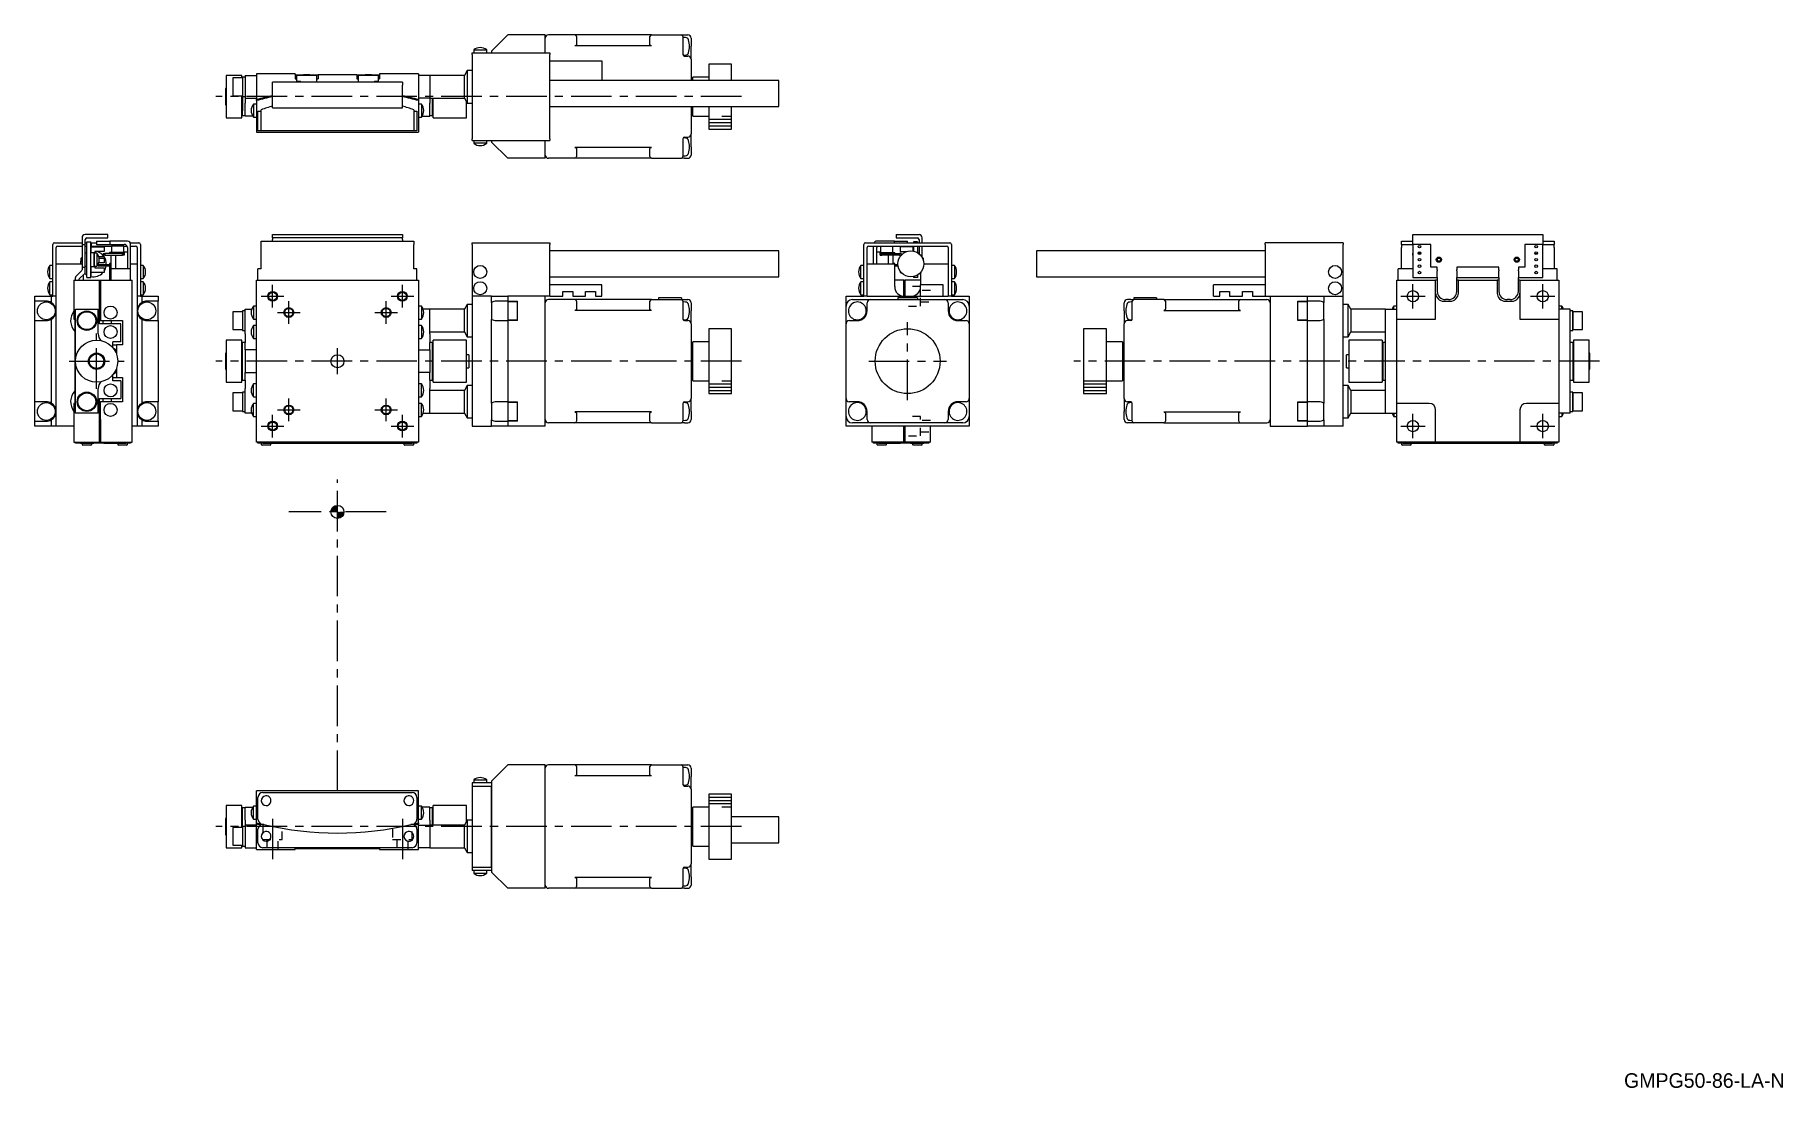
# Model space of a CAD drawing. Extents: x 56 to 595, y 17 to 342.
import ezdxf

# ---------------------------------------------------------------- set-up
doc = ezdxf.new("R2010")
doc.units = 0
doc.header["$LTSCALE"] = 10
doc.linetypes.add('CENTER', pattern=[2, 1.25, -0.25, 0.25, -0.25])
doc.linetypes.add('DOT', pattern=[0.5, 0.25, -0.25])
for name, color, linetype in [('1', 7, 'CONTINUOUS'), ('11', 7, 'CONTINUOUS'), ('15', 7, 'CONTINUOUS'), ('2', 7, 'CONTINUOUS')]:
    doc.layers.add(name, color=color, linetype=linetype)
doc.styles.get("Standard").update_dxf_attribs({"font": 'FG教科書体NT-M'})

msp = doc.modelspace()

# ---------------------------------------------------------------- texts
at = {"layer": '1', "color": 7}
msp.add_text('GMPG50-86-LA-N', height=4.5, dxfattribs=at).set_placement((545.833203, 16.993359))

# ---------------------------------------------------------------- linework, layer by layer
at = {"layer": '1', "color": 7, "linetype": 'CONTINUOUS'}
for p, q in [((201.750001, 341.5), (196.750001, 336.5)), ((213.250001, 341.5), (201.750001, 341.5)), ((213.250001, 336), (213.250001, 341.5)), ((222.450001, 341.5), (214.250001, 341.5)), ((246.050001, 341.5), (222.450001, 341.5)), ((222.950001, 341), (222.950001, 339.5)), ((222.950001, 339.5), (222.950001, 338.648232)), ((245.550001, 339.5), (245.550001, 341)), ((245.550001, 338.648232), (245.550001, 339.5)), ((246.050001, 341.5), (255.250001, 341.5)), ((255.250001, 341.5), (256.250001, 341.5)), ((255.750001, 341), (255.750001, 339.5)), ((256.553724, 340.707879), (255.750001, 340.75)), ((255.750001, 339.5), (255.750001, 335.414214)), ((256.250001, 341.5), (257.250001, 341.5)), ((258.250001, 340.5), (258.250001, 338)), ((190.750001, 336), (214.750001, 336)), ((190.750001, 335.5), (190.750001, 336)), ((190.750001, 335.5), (190.750001, 309.5)), ((191.250001, 336.897999), (195.249919, 336.897999)), ((191.250001, 336.897999), (191.250001, 336)), ((195.250001, 336), (195.250001, 336.897999)), ((196.750001, 336.5), (196.750001, 336)), ((214.750001, 336), (214.750001, 335.5)), ((214.750001, 309.5), (214.750001, 335.5)), ((222.474535, 338.148835), (222.450001, 338.148232)), ((246.050001, 338.148232), (222.450001, 338.148232)), ((222.49901, 338.15064), (222.474535, 338.148835)), ((222.523366, 338.153644), (222.49901, 338.15064)), ((222.547546, 338.15784), (222.523366, 338.153644)), ((222.571491, 338.163217), (222.547546, 338.15784)), ((222.595143, 338.169762), (222.571491, 338.163217)), ((222.618446, 338.17746), (222.595143, 338.169762)), ((222.641343, 338.186293), (222.618446, 338.17746)), ((222.663779, 338.196238), (222.641343, 338.186293)), ((222.685699, 338.207272), (222.663779, 338.196238)), ((222.707052, 338.219368), (222.685699, 338.207272)), ((222.727786, 338.232497), (222.707052, 338.219368)), ((222.747851, 338.246629), (222.727786, 338.232497)), ((222.767198, 338.261727), (222.747851, 338.246629)), ((222.78578, 338.277757), (222.767198, 338.261727)), ((222.803554, 338.294679), (222.78578, 338.277757)), ((222.820477, 338.312453), (222.803554, 338.294679)), ((222.836506, 338.331036), (222.820477, 338.312453)), ((222.851605, 338.350383), (222.836506, 338.331036)), ((222.865736, 338.370447), (222.851605, 338.350383)), ((222.878865, 338.391181), (222.865736, 338.370447)), ((222.890962, 338.412534), (222.878865, 338.391181)), ((222.901996, 338.434455), (222.890962, 338.412534)), ((222.911941, 338.456891), (222.901996, 338.434455)), ((222.920773, 338.479787), (222.911941, 338.456891)), ((222.928471, 338.50309), (222.920773, 338.479787)), ((222.935017, 338.526742), (222.928471, 338.50309)), ((222.940394, 338.550687), (222.935017, 338.526742)), ((222.944589, 338.574867), (222.940394, 338.550687)), ((222.947593, 338.599224), (222.944589, 338.574867)), ((222.949399, 338.623698), (222.947593, 338.599224)), ((222.950001, 338.648232), (222.949399, 338.623698)), ((245.550603, 338.623698), (245.550001, 338.648232)), ((245.552409, 338.599224), (245.550603, 338.623698)), ((245.555413, 338.574867), (245.552409, 338.599224)), ((245.559608, 338.550687), (245.555413, 338.574867)), ((245.564985, 338.526742), (245.559608, 338.550687)), ((245.571531, 338.50309), (245.564985, 338.526742)), ((245.579229, 338.479787), (245.571531, 338.50309)), ((245.588061, 338.456891), (245.579229, 338.479787)), ((245.598006, 338.434455), (245.588061, 338.456891)), ((245.60904, 338.412534), (245.598006, 338.434455)), ((245.621137, 338.391181), (245.60904, 338.412534)), ((245.634266, 338.370447), (245.621137, 338.391181)), ((245.648397, 338.350383), (245.634266, 338.370447)), ((245.663496, 338.331036), (245.648397, 338.350383)), ((245.679525, 338.312453), (245.663496, 338.331036)), ((245.696448, 338.294679), (245.679525, 338.312453)), ((245.714222, 338.277757), (245.696448, 338.294679)), ((245.732804, 338.261727), (245.714222, 338.277757)), ((245.752151, 338.246629), (245.732804, 338.261727)), ((245.772216, 338.232497), (245.752151, 338.246629)), ((245.79295, 338.219368), (245.772216, 338.232497)), ((245.814303, 338.207272), (245.79295, 338.219368)), ((245.836223, 338.196238), (245.814303, 338.207272)), ((245.858659, 338.186293), (245.836223, 338.196238)), ((245.881556, 338.17746), (245.858659, 338.186293)), ((245.904859, 338.169762), (245.881556, 338.17746)), ((245.928511, 338.163217), (245.904859, 338.169762)), ((245.952456, 338.15784), (245.928511, 338.163217)), ((245.976636, 338.153644), (245.952456, 338.15784)), ((246.000992, 338.15064), (245.976636, 338.153644)), ((246.025467, 338.148835), (246.000992, 338.15064)), ((246.050001, 338.148232), (246.025467, 338.148835)), ((255.815038, 335.253408), (256.553724, 335.292121)), ((256.250001, 335), (257.250001, 335)), ((258.250001, 334), (258.250001, 338)), ((114.950001, 329), (114.950001, 316)), ((119.750001, 329), (114.950001, 329)), ((119.750001, 328.25), (119.750001, 329)), ((120.750001, 329), (120.750001, 322)), ((120.750001, 329), (124.250001, 329)), ((124.250001, 329.5), (124.250001, 321.601457)), ((136.250001, 329.5), (124.250001, 329.5)), ((136.250001, 329.5), (136.250001, 328)), ((136.250001, 329.2), (138.750001, 329.2)), ((142.750001, 329), (136.750001, 329)), ((136.750001, 328.853553), (136.750001, 329)), ((136.750001, 327.3), (136.750001, 328.853553)), ((140.750001, 329.2), (138.750001, 329.2)), ((140.750001, 329.2), (143.250001, 329.2)), ((142.750001, 329), (142.750001, 328.853553)), ((142.750001, 328.853553), (142.750001, 327.146447)), ((143.250001, 329.2), (143.250001, 328)), ((155.250001, 329.2), (143.250001, 329.2)), ((155.250001, 329.2), (155.250001, 328)), ((155.250001, 329.2), (157.750001, 329.2)), ((161.750001, 329), (155.750001, 329)), ((155.750001, 328.853553), (155.750001, 329)), ((155.750001, 327.146447), (155.750001, 328.853553)), ((159.750001, 329.2), (157.750001, 329.2)), ((159.750001, 329.2), (162.250001, 329.2)), ((161.750001, 329), (161.750001, 328.853553)), ((161.750001, 328.853553), (161.750001, 327.3)), ((162.250001, 329.5), (162.250001, 328)), ((174.250001, 329.5), (162.250001, 329.5)), ((174.250001, 329.5), (174.250001, 321.601457)), ((177.750001, 329), (174.250001, 329)), ((177.750001, 329), (177.750001, 325.5)), ((188.383976, 329), (177.750001, 329)), ((188.383976, 329), (183.550001, 329)), ((189.250001, 330.5), (188.383976, 329)), ((188.383976, 322), (188.383976, 329)), ((189.250001, 330.5), (189.250001, 320.5)), ((190.750001, 330.5), (189.250001, 330.5)), ((214.750001, 333.5), (230.750001, 333.5)), ((230.750001, 333.5), (230.750001, 327.5)), ((258.250001, 334), (258.250001, 327.5)), ((263.750001, 332.5), (263.750001, 327.5)), ((270.750001, 332.5), (263.750001, 332.5)), ((270.750001, 327.5), (270.750001, 332.5)), ((114.750001, 325), (114.750001, 322.5)), ((114.950001, 325), (114.750001, 325)), ((116.950001, 328.25), (116.950001, 322.75)), ((119.950001, 328.25), (116.950001, 328.25)), ((119.950001, 328.5), (119.950001, 322.5)), ((120.750001, 328.5), (119.950001, 328.5)), ((129.250001, 326), (129.250001, 327)), ((169.250001, 327), (129.250001, 327)), ((129.250001, 319), (129.250001, 326)), ((136.250001, 328), (136.750001, 328)), ((136.750001, 327.3), (136.450001, 327)), ((136.750001, 327.3), (137.750001, 327.3)), ((138.050001, 327), (137.750001, 327.3)), ((142.750001, 328), (143.250001, 328)), ((142.750001, 327), (142.750001, 327.146447)), ((155.250001, 328), (155.750001, 328)), ((155.750001, 327.146447), (155.750001, 327)), ((160.750001, 327.3), (160.450001, 327)), ((160.750001, 327.3), (161.750001, 327.3)), ((161.750001, 328), (162.250001, 328)), ((162.050001, 327), (161.750001, 327.3)), ((169.250001, 327), (169.250001, 326)), ((169.250001, 319), (169.250001, 326)), ((177.750001, 325.5), (177.750001, 322)), ((285.249999, 327.5), (214.750001, 327.5)), ((258.750001, 327.5), (258.750001, 328.5)), ((263.750001, 328.5), (258.750001, 328.5)), ((285.249999, 323.5), (285.249999, 327.5)), ((285.249999, 319.5), (285.249999, 323.5)), ((114.750001, 322.5), (114.750001, 320)), ((114.750001, 320), (114.950001, 320)), ((116.950001, 322.75), (119.950001, 322.75)), ((119.750001, 316), (119.750001, 322.75)), ((119.750001, 319), (119.950001, 319)), ((119.950001, 316.700338), (119.950001, 322.5)), ((119.950001, 322.5), (119.950001, 318.090257)), ((119.950001, 322.5), (120.750001, 322.5)), ((119.950001, 316.7), (119.950001, 319)), ((119.950001, 319), (119.950001, 318.09)), ((120.750001, 322), (124.250001, 322)), ((120.750001, 322), (120.750001, 320.5)), ((120.750001, 316.5), (120.750001, 320.5)), ((123.352002, 320.2), (123.352002, 316.2)), ((124.250001, 320.2), (123.352002, 320.2)), ((124.250001, 320.2), (123.352002, 320.2)), ((124.250001, 321.29144), (124.250001, 321.601457)), ((124.250001, 321.29144), (124.250001, 311.5)), ((124.750001, 312), (124.750001, 318)), ((124.750001, 318), (125.750001, 318)), ((125.750001, 313), (125.750001, 318.43747)), ((129.250001, 319), (169.250001, 319)), ((172.750001, 318.43747), (172.750001, 313)), ((172.750001, 318), (173.750001, 318)), ((173.750001, 318), (173.750001, 312)), ((177.750001, 322), (174.250001, 322)), ((174.250001, 321.601457), (174.250001, 321.29144)), ((174.250001, 321.29144), (174.250001, 311.5)), ((175.148, 320.2), (174.250001, 320.2)), ((175.148, 320.2), (174.250001, 320.2)), ((175.148, 320.2), (175.148, 316.2)), ((177.750001, 322), (177.750001, 320.5)), ((177.750001, 322), (188.383976, 322)), ((177.750001, 316.5), (177.750001, 320.5)), ((178.550001, 316.700338), (178.550001, 322.019548)), ((178.550001, 322), (178.550001, 318.090257)), ((178.550001, 316.7), (178.550001, 319)), ((178.550001, 319), (178.550001, 318.09)), ((178.550001, 319), (178.750001, 319)), ((178.750001, 316), (178.750001, 322)), ((188.383976, 322), (189.250001, 320.5)), ((189.050001, 316), (189.050001, 320.84641)), ((189.050001, 320.5), (189.250001, 320.5)), ((189.250001, 320.5), (190.750001, 320.5)), ((214.750001, 319.5), (285.249999, 319.5)), ((258.250001, 319.5), (258.250001, 311)), ((258.750001, 316.5), (258.750001, 319.5)), ((263.750001, 319.5), (263.750001, 312.5)), ((270.750001, 312.5), (270.750001, 319.5)), ((114.950001, 316), (119.750001, 316)), ((119.950001, 316.7), (119.950001, 316.700338)), ((119.950001, 316.7), (120.750001, 316.7)), ((123.138913, 316.5), (120.750001, 316.5)), ((123.352002, 316.2), (124.250001, 316.2)), ((123.352002, 316.2), (124.250001, 316.2)), ((125.750001, 312), (125.750001, 313)), ((172.750001, 313), (172.750001, 312)), ((174.250001, 316.2), (175.148, 316.2)), ((174.250001, 316.2), (175.148, 316.2)), ((175.361089, 316.5), (177.750001, 316.5)), ((177.750001, 316.7), (178.550001, 316.7)), ((178.550001, 316.7), (178.550001, 316.700338)), ((178.750001, 316), (183.550001, 316)), ((183.550001, 316), (189.050001, 316)), ((258.750001, 316.5), (263.750001, 316.5)), ((124.250001, 311.5), (174.250001, 311.5)), ((125.750001, 312), (124.750001, 312)), ((172.750001, 312), (125.750001, 312)), ((173.750001, 312), (172.750001, 312)), ((190.750001, 309), (190.750001, 309.5)), ((190.750001, 309), (214.750001, 309)), ((191.250001, 309), (191.250001, 308.102001)), ((195.250001, 308.102001), (191.250001, 308.102001)), ((195.250001, 308.102001), (195.250001, 309)), ((196.750001, 309), (196.750001, 308.5)), ((196.750001, 308.5), (201.750001, 303.5)), ((213.250001, 303.5), (213.250001, 309)), ((214.750001, 309.5), (214.750001, 309)), ((255.750001, 309.585786), (255.750001, 305.5)), ((256.553724, 309.707879), (255.815038, 309.746592)), ((256.250001, 310), (257.250001, 310)), ((258.250001, 307), (258.250001, 311)), ((263.750001, 312.5), (270.750001, 312.5)), ((213.250001, 303.5), (201.750001, 303.5)), ((222.450001, 303.5), (214.250001, 303.5)), ((246.050001, 306.851768), (222.450001, 306.851768)), ((222.450001, 306.851768), (222.474535, 306.851165)), ((246.050001, 303.5), (222.450001, 303.5)), ((222.474535, 306.851165), (222.49901, 306.84936)), ((222.49901, 306.84936), (222.523366, 306.846356)), ((222.523366, 306.846356), (222.547546, 306.84216)), ((222.547546, 306.84216), (222.571491, 306.836783)), ((222.571491, 306.836783), (222.595143, 306.830238)), ((222.595143, 306.830238), (222.618446, 306.82254)), ((222.618446, 306.82254), (222.641343, 306.813707)), ((222.641343, 306.813707), (222.663779, 306.803762)), ((222.663779, 306.803762), (222.685699, 306.792728)), ((222.685699, 306.792728), (222.707052, 306.780632)), ((222.707052, 306.780632), (222.727786, 306.767503)), ((222.727786, 306.767503), (222.747851, 306.753371)), ((222.747851, 306.753371), (222.767198, 306.738273)), ((222.767198, 306.738273), (222.78578, 306.722243)), ((222.78578, 306.722243), (222.803554, 306.705321)), ((222.803554, 306.705321), (222.820477, 306.687547)), ((222.820477, 306.687547), (222.836506, 306.668964)), ((222.836506, 306.668964), (222.851605, 306.649617)), ((222.851605, 306.649617), (222.865736, 306.629553)), ((222.865736, 306.629553), (222.878865, 306.608819)), ((222.878865, 306.608819), (222.890962, 306.587466)), ((222.890962, 306.587466), (222.901996, 306.565545)), ((222.901996, 306.565545), (222.911941, 306.543109)), ((222.911941, 306.543109), (222.920773, 306.520213)), ((222.920773, 306.520213), (222.928471, 306.49691)), ((222.928471, 306.49691), (222.935017, 306.473258)), ((222.935017, 306.473258), (222.940394, 306.449313)), ((222.940394, 306.449313), (222.944589, 306.425133)), ((222.944589, 306.425133), (222.947593, 306.400776)), ((222.947593, 306.400776), (222.949399, 306.376302)), ((222.949399, 306.376302), (222.950001, 306.351768)), ((222.950001, 306.351768), (222.950001, 305.5)), ((222.950001, 305.5), (222.950001, 304)), ((245.550001, 306.351768), (245.550603, 306.376302)), ((245.550001, 305.5), (245.550001, 306.351768)), ((245.550001, 304), (245.550001, 305.5)), ((245.550603, 306.376302), (245.552409, 306.400776)), ((245.552409, 306.400776), (245.555413, 306.425133)), ((245.555413, 306.425133), (245.559608, 306.449313)), ((245.559608, 306.449313), (245.564985, 306.473258)), ((245.564985, 306.473258), (245.571531, 306.49691)), ((245.571531, 306.49691), (245.579229, 306.520213)), ((245.579229, 306.520213), (245.588061, 306.543109)), ((245.588061, 306.543109), (245.598006, 306.565545)), ((245.598006, 306.565545), (245.60904, 306.587466)), ((245.60904, 306.587466), (245.621137, 306.608819)), ((245.621137, 306.608819), (245.634266, 306.629553)), ((245.634266, 306.629553), (245.648397, 306.649617)), ((245.648397, 306.649617), (245.663496, 306.668964)), ((245.663496, 306.668964), (245.679525, 306.687547)), ((245.679525, 306.687547), (245.696448, 306.705321)), ((245.696448, 306.705321), (245.714222, 306.722243)), ((245.714222, 306.722243), (245.732804, 306.738273)), ((245.732804, 306.738273), (245.752151, 306.753371)), ((245.752151, 306.753371), (245.772216, 306.767503)), ((245.772216, 306.767503), (245.79295, 306.780632)), ((245.79295, 306.780632), (245.814303, 306.792728)), ((245.814303, 306.792728), (245.836223, 306.803762)), ((245.836223, 306.803762), (245.858659, 306.813707)), ((245.858659, 306.813707), (245.881556, 306.82254)), ((245.881556, 306.82254), (245.904859, 306.830238)), ((245.904859, 306.830238), (245.928511, 306.836783)), ((245.928511, 306.836783), (245.952456, 306.84216)), ((245.952456, 306.84216), (245.976636, 306.846356)), ((245.976636, 306.846356), (246.000992, 306.84936)), ((246.000992, 306.84936), (246.025467, 306.851165)), ((246.025467, 306.851165), (246.050001, 306.851768)), ((246.050001, 303.5), (255.250001, 303.5)), ((256.250001, 303.5), (255.250001, 303.5)), ((255.750001, 305.5), (255.750001, 304)), ((255.750001, 304.25), (256.553724, 304.292121)), ((256.250001, 303.5), (257.250001, 303.5)), ((258.250001, 307), (258.250001, 304.5)), ((61.5, 260.95), (61.5, 276.95)), ((62, 277.45), (70.5, 277.45)), ((62.5, 270.95), (62.5, 275.95)), ((63, 276.45), (70.5, 276.45)), ((70.5, 278.95), (70.5, 276.95)), ((70.5, 276.95), (71.5, 276.95)), ((70.5, 276.95), (70.5, 269.95)), ((78.5, 279.95), (71.5, 279.95)), ((71.5, 276.95), (71.5, 278.45)), ((71.5, 277.45), (72, 277.45)), ((71.5, 269.95), (71.5, 276.95)), ((71.5, 276.45), (72, 276.45)), ((72, 278.95), (78.5, 278.95)), ((72, 266.75), (72, 277.75)), ((72, 277.75), (73.2, 277.75)), ((73.2, 266.75), (73.2, 277.75)), ((73.2, 277.45), (75, 277.45)), ((73.2, 277.25), (73.3, 277.25)), ((73.2, 275.25), (73.3, 275.25)), ((73.3, 277.25), (73.3, 276.25)), ((73.3, 276.45), (79.6, 276.45)), ((73.3, 276.25), (77.3, 276.25)), ((73.3, 274.4), (73.3, 276.25)), ((75, 277.95), (79.06253, 277.95)), ((75, 277.95), (75, 276.95)), ((75, 276.95), (79.06253, 276.95)), ((77.3, 276.25), (77.3, 274.75)), ((78.5, 278.95), (78.5, 279.95)), ((79.06253, 277.95), (79.06253, 276.95)), ((84.5, 277.95), (79.06253, 277.95)), ((79.06253, 276.95), (83.5, 276.95)), ((83.4, 276.45), (79.6, 276.45)), ((79.6, 276.45), (79.6, 274.45)), ((83.4, 276.45), (84.366025, 276.45)), ((83.4, 274.45), (83.4, 276.45)), ((84.5, 275.95), (84.5, 269.45)), ((85.366025, 277.45), (88, 277.45)), ((85.5, 269.45), (85.5, 276.95)), ((85.5, 276.45), (87, 276.45)), ((87.5, 275.95), (87.5, 270.95)), ((88.5, 276.95), (88.5, 260.95)), ((125.750001, 276.95), (125.750001, 277.95)), ((125.750001, 277.95), (172.750001, 277.95)), ((125.750001, 269.45), (125.750001, 276.95)), ((129.250001, 279.95), (169.250001, 279.95)), ((129.250001, 278.95), (129.250001, 279.95)), ((169.250001, 278.95), (129.250001, 278.95)), ((129.250001, 278.95), (129.250001, 278.45)), ((129.250001, 277.95), (129.250001, 278.45)), ((169.250001, 279.95), (169.250001, 278.95)), ((169.250001, 278.45), (169.250001, 278.95)), ((169.250001, 278.45), (169.250001, 277.95)), ((172.750001, 277.95), (172.750001, 276.95)), ((172.750001, 269.45), (172.750001, 276.95)), ((190.750001, 277.45), (214.750001, 277.45)), ((190.750001, 276.95), (190.750001, 277.45)), ((190.750001, 276.95), (190.750001, 260.95)), ((214.750001, 277.45), (214.750001, 276.95)), ((214.750001, 260.95), (214.750001, 276.95)), ((285.249999, 274.950419), (214.750001, 274.950419)), ((285.249999, 266.950419), (285.249999, 274.950419)), ((311.5, 260.95), (311.5, 276.95)), ((312, 277.45), (338, 277.45)), ((312.5, 260.95), (312.5, 275.95)), ((313, 276.45), (337, 276.45)), ((314.5, 270.95), (314.5, 276.45)), ((320.93747, 277.95), (315.5, 277.95)), ((315.5, 270.95), (315.5, 275.95)), ((316.6, 276.45), (316.6, 274.45)), ((320.4, 274.45), (320.4, 276.45)), ((320.93747, 277.95), (325, 277.95)), ((320.93747, 277.45), (320.93747, 277.95)), ((321.5, 279.95), (321.5, 278.95)), ((321.5, 279.95), (328.5, 279.95)), ((321.5, 278.95), (328, 278.95)), ((322.7, 276.25), (322.7, 274.75)), ((326.7, 276.25), (322.7, 276.25)), ((325, 277.45), (325, 277.95)), ((326.7, 276.25), (326.7, 276.45)), ((326.7, 274.888693), (326.7, 276.25)), ((326.8, 275.25), (326.7, 275.25)), ((328, 277.75), (326.8, 277.75)), ((326.8, 277.75), (326.8, 277.45)), ((326.8, 276.45), (326.8, 274.869603)), ((328, 277.75), (328, 277.45)), ((328, 276.45), (328, 274.414521)), ((328.5, 278.45), (328.5, 277.45)), ((328.5, 276.45), (328.5, 274.072918)), ((329.5, 277.45), (329.5, 278.95)), ((329.5, 272.886911), (329.5, 276.45)), ((337.5, 275.95), (337.5, 260.95)), ((338.5, 276.95), (338.5, 260.95)), ((364.750001, 274.950419), (364.750001, 266.950419)), ((435.249999, 274.950419), (364.750001, 274.950419)), ((435.249999, 276.95), (435.249999, 277.45)), ((459.249999, 277.45), (435.249999, 277.45)), ((435.249999, 276.95), (435.249999, 260.95)), ((459.249999, 277.45), (459.249999, 276.95)), ((459.249999, 260.95), (459.249999, 276.95)), ((477.249999, 277.95), (480.749999, 277.95)), ((477.249999, 276.95), (477.249999, 277.95)), ((477.249999, 276.95), (480.749999, 276.95)), ((477.249999, 276.95), (477.249999, 275.95)), ((477.249999, 269.45), (477.249999, 275.95)), ((480.749999, 279.95), (520.749999, 279.95)), ((480.749999, 278.95), (480.749999, 279.95)), ((480.749999, 276.95), (480.749999, 278.95)), ((486.249999, 276.95), (480.749999, 276.95)), ((480.749999, 276.95), (480.749999, 266.75)), ((486.249999, 269.95), (486.249999, 276.95)), ((520.749999, 276.95), (515.249999, 276.95)), ((515.249999, 276.95), (515.249999, 269.95)), ((520.749999, 279.95), (520.749999, 278.95)), ((520.749999, 278.95), (520.749999, 276.95)), ((520.749999, 277.95), (524.249999, 277.95)), ((520.749999, 276.95), (524.249999, 276.95)), ((520.749999, 266.75), (520.749999, 276.95)), ((524.249999, 277.95), (524.249999, 276.95)), ((524.249999, 275.95), (524.249999, 276.95)), ((524.249999, 275.95), (524.249999, 269.45)), ((60.602001, 266.45), (60.602001, 270.45)), ((61.5, 270.45), (60.602001, 270.45)), ((62.5, 260.95), (62.5, 270.95)), ((62.5, 270.95), (70.5, 270.95)), ((62.5, 260.95), (62.5, 270.95)), ((70.5, 273.05), (70.2, 272.75)), ((70.2, 271.75), (70.2, 272.75)), ((70.2, 271.75), (70.5, 271.45)), ((70.5, 269.95), (71.5, 269.95)), ((70.5, 269.95), (70.5, 269.157107)), ((72, 274.25), (71.5, 274.25)), ((71.5, 270.25), (72, 270.25)), ((71.5, 268.357107), (71.5, 269.95)), ((74.2, 274.4), (73.2, 274.4)), ((73.2, 270.1), (74.2, 270.1)), ((73.3, 268.25), (73.3, 270.1)), ((74.2, 274.25), (74.2, 274.4)), ((74.2, 272.25), (74.2, 274.4)), ((74.2, 270.25), (74.2, 274.25)), ((74.2, 274.25), (74.2, 270.25)), ((75.097999, 274.25), (74.2, 274.25)), ((74.2, 270.1), (74.2, 272.25)), ((74.2, 270.1), (74.2, 270.25)), ((74.2, 270.25), (75.097999, 270.25)), ((77.3, 274.75), (74.5, 274.75)), ((74.5, 274.75), (74.5, 274.25)), ((74.5, 270.25), (74.5, 269.75)), ((74.5, 269.75), (77.3, 269.75)), ((75.097999, 274.25), (75.097999, 270.25)), ((75.5, 270.75), (75.5, 270.25)), ((75.5, 270.75), (79.5, 270.75)), ((79.5, 270.25), (75.5, 270.25)), ((75.639737, 273.25), (77.3, 273.25)), ((77.3, 271.25), (75.639737, 271.25)), ((75.760696, 272.75), (77.3, 272.75)), ((76.999883, 274.15), (76.999883, 273.65)), ((76.999883, 274.15), (77.545799, 274.15)), ((77.545799, 273.65), (76.999883, 273.65)), ((77.3, 273.25), (77.3, 272.75)), ((77.3, 272.75), (77.3, 271.25)), ((77.3, 269.75), (77.3, 268.25)), ((77.545799, 274.15), (77.545799, 273.65)), ((82.999844, 274.15), (77.545799, 274.15)), ((77.545799, 273.65), (82.999844, 273.65)), ((83.5, 274.45), (79, 274.45)), ((79, 274.45), (79, 274.15)), ((79.5, 271.05), (79, 271.05)), ((79, 271.05), (79, 270.75)), ((79, 270.95), (79, 270.75)), ((79, 270.25), (79, 265.95)), ((79.5, 269.45), (79.5, 273.65)), ((79.5, 265.95), (79.5, 269.45)), ((85.5, 269.45), (79.5, 269.45)), ((80.910616, 269.45), (80.910616, 273.65)), ((82.999844, 273.65), (82.999844, 274.15)), ((82.999844, 274.15), (83.499857, 274.15)), ((83.499857, 273.65), (82.999844, 273.65)), ((83.499857, 274.15), (83.499857, 273.65)), ((83.499961, 274.15), (83.499857, 274.15)), ((83.5, 273.65), (83.499857, 273.65)), ((83.5, 274.65), (84.5, 274.65)), ((83.5, 274.65), (83.5, 273.65)), ((85.5, 270.95), (87.5, 270.95)), ((85.5, 265.95), (85.5, 269.45)), ((87.5, 270.95), (87.5, 260.95)), ((87.5, 270.95), (87.5, 260.95)), ((89.397999, 270.45), (88.5, 270.45)), ((89.397999, 270.45), (89.397999, 266.45)), ((124.750001, 265.95), (124.750001, 269.45)), ((125.750001, 269.45), (124.750001, 269.45)), ((173.750001, 269.45), (172.750001, 269.45)), ((173.750001, 265.95), (173.750001, 269.45)), ((310.602001, 268.45), (310.602001, 270.45)), ((311.5, 270.45), (310.602001, 270.45)), ((312.5, 270.95), (321, 270.95)), ((315.5, 274.65), (316.5, 274.65)), ((316.5, 273.65), (316.5, 274.65)), ((316.5, 274.45), (321, 274.45)), ((316.500143, 273.65), (316.5, 273.65)), ((316.500039, 274.15), (316.500143, 274.15)), ((316.500143, 274.15), (316.500143, 273.65)), ((317.000156, 274.15), (316.500143, 274.15)), ((316.500143, 273.65), (317.000156, 273.65)), ((317.000156, 273.65), (317.000156, 274.15)), ((317.000156, 274.15), (322.454201, 274.15)), ((322.454201, 273.65), (317.000156, 273.65)), ((319.089384, 270.95), (319.089384, 273.65)), ((320.5, 270.95), (320.5, 273.65)), ((321, 271.05), (320.5, 271.05)), ((321, 274.15), (321, 274.45)), ((321, 270.95), (321, 271.05)), ((321, 263.95), (321, 270.95)), ((321, 270.75), (322.005024, 270.75)), ((322.061801, 270.25), (321, 270.25)), ((322.454201, 274.15), (322.454201, 273.65)), ((323.000117, 274.15), (322.454201, 274.15)), ((322.454201, 273.65), (323.000117, 273.65)), ((322.7, 274.75), (324.749725, 274.75)), ((322.7, 273.25), (322.7, 273.21095)), ((322.727092, 273.25), (322.7, 273.25)), ((323.000117, 274.15), (323.000117, 273.65)), ((328.5, 274.25), (328.261143, 274.25)), ((329.8, 272.75), (329.5, 273.05)), ((329.8, 272.75), (329.8, 272.25)), ((329.8, 272.25), (329.8, 272.199419)), ((330, 270.95), (337.5, 270.95)), ((339.397999, 270.45), (338.5, 270.45)), ((339.397999, 270.45), (339.397999, 268.468113)), ((476.249999, 265.95), (476.249999, 269.45)), ((480.749999, 269.45), (476.249999, 269.45)), ((480.74996, 273.65), (480.74996, 274.15)), ((483.137297, 274.15), (482.362701, 274.15)), ((488.249999, 269.95), (486.249999, 269.95)), ((488.249999, 269.157107), (488.249999, 269.95)), ((507.249999, 269.95), (494.249999, 269.95)), ((494.249999, 269.95), (494.249999, 269.157107)), ((507.249999, 269.157107), (507.249999, 269.95)), ((515.249999, 269.95), (513.249999, 269.95)), ((513.249999, 269.95), (513.249999, 269.157107)), ((518.362701, 274.15), (519.137297, 274.15)), ((525.249999, 269.45), (520.749999, 269.45)), ((520.750038, 273.65), (520.750038, 274.15)), ((525.249999, 265.95), (525.249999, 269.45)), ((60.602001, 266.45), (61.5, 266.45)), ((60.602001, 261.45), (60.602001, 265.45)), ((61.5, 265.45), (60.602001, 265.45)), ((68, 265.95), (68, 253.95)), ((68, 265.95), (75.898543, 265.95)), ((68.5, 265.95), (68.5, 266.742893)), ((70.353553, 268.803553), (68.646447, 267.096447)), ((69.646447, 266.296447), (71.353553, 268.003553)), ((71, 265.95), (71, 267.65)), ((72, 266.75), (73.2, 266.75)), ((73.2, 269.25), (73.3, 269.25)), ((73.2, 267.25), (73.3, 267.25)), ((77.3, 268.25), (73.3, 268.25)), ((73.3, 267.25), (73.3, 268.25)), ((75.898543, 265.95), (76.20856, 265.95)), ((75.898543, 252.45), (75.898543, 265.95)), ((76.20856, 265.95), (76.20856, 258.95)), ((76.20856, 265.95), (86, 265.95)), ((86, 215.95), (86, 265.95)), ((88.5, 266.45), (89.397999, 266.45)), ((89.397999, 265.45), (88.5, 265.45)), ((89.397999, 265.45), (89.397999, 261.45)), ((124.250001, 265.95), (174.250001, 265.95)), ((124.250001, 215.95), (124.250001, 265.95)), ((174.250001, 265.95), (174.250001, 215.95)), ((214.750001, 266.950419), (285.249999, 266.950419)), ((230.750001, 264.45), (214.750001, 264.45)), ((230.750001, 260.95), (230.750001, 264.45)), ((310.602001, 266.45), (310.602001, 268.45)), ((310.602001, 266.45), (311.5, 266.45)), ((310.602001, 263.45), (310.602001, 265.45)), ((311.5, 265.45), (310.602001, 265.45)), ((323.79144, 265.95), (321, 265.95)), ((322.7, 268.689889), (322.7, 268.25)), ((322.7, 268.25), (323.049113, 268.25)), ((323.79144, 265.95), (324.101457, 265.95)), ((323.79144, 260.957258), (323.79144, 265.95)), ((324.101457, 265.95), (324.101457, 260.95)), ((329, 265.95), (324.101457, 265.95)), ((326.8, 267.031236), (326.8, 266.75)), ((328, 266.75), (326.8, 266.75)), ((328, 267.486318), (328, 266.75)), ((328.674226, 267.975774), (329, 267.65)), ((329, 268.304668), (329, 264.45)), ((329, 260.95), (329, 264.45)), ((336, 264.45), (329, 264.45)), ((336, 260.95), (336, 264.45)), ((338.5, 266.45), (339.397999, 266.45)), ((339.397999, 265.45), (338.5, 265.45)), ((339.397999, 268.468113), (339.397999, 266.45)), ((339.397999, 265.45), (339.397999, 263.468113)), ((364.750001, 266.950419), (435.249999, 266.950419)), ((419.249999, 260.95), (419.249999, 264.45)), ((435.249999, 264.45), (419.249999, 264.45)), ((475.749999, 253.95), (475.749999, 265.95)), ((475.749999, 265.95), (487.749999, 265.95)), ((480.749999, 266.75), (488.249999, 266.75)), ((487.749999, 253.95), (487.749999, 265.95)), ((488.249999, 265.95), (487.749999, 265.95)), ((488.249999, 269.157107), (488.249999, 268.803553)), ((488.249999, 267.096447), (488.249999, 268.803553)), ((488.249999, 266.742893), (488.249999, 267.096447)), ((488.249999, 266.742893), (488.249999, 262.45)), ((494.249999, 268.803553), (494.249999, 269.157107)), ((494.249999, 268.803553), (494.249999, 267.096447)), ((494.249999, 267.096447), (494.249999, 266.742893)), ((494.249999, 266.75), (507.249999, 266.75)), ((494.249999, 262.45), (494.249999, 266.742893)), ((494.749999, 265.95), (494.249999, 265.95)), ((494.749999, 261.95), (494.749999, 265.95)), ((494.749999, 265.95), (506.749999, 265.95)), ((506.749999, 265.95), (506.749999, 261.95)), ((507.249999, 265.95), (506.749999, 265.95)), ((507.249999, 269.157107), (507.249999, 268.803553)), ((507.249999, 267.096447), (507.249999, 268.803553)), ((507.249999, 266.742893), (507.249999, 267.096447)), ((507.249999, 266.742893), (507.249999, 262.45)), ((513.249999, 268.803553), (513.249999, 269.157107)), ((513.249999, 268.803553), (513.249999, 267.096447)), ((513.249999, 267.096447), (513.249999, 266.742893)), ((513.249999, 266.75), (520.749999, 266.75)), ((513.249999, 262.45), (513.249999, 266.742893)), ((513.749999, 265.95), (513.249999, 265.95)), ((513.749999, 265.95), (525.749999, 265.95)), ((513.749999, 265.95), (513.749999, 253.95)), ((525.749999, 265.95), (525.749999, 253.95)), ((56, 259.45), (56, 260.95)), ((56, 260.95), (61, 260.95)), ((59.5, 259.45), (56, 259.45)), ((56, 253.45), (56, 259.45)), ((60.602001, 261.45), (61.5, 261.45)), ((61, 260.95), (61, 259.048076)), ((61, 260.95), (61.5, 260.95)), ((62.5, 260.95), (61.5, 260.95)), ((62.5, 220.95), (62.5, 260.95)), ((76.20856, 258.95), (76.20856, 253.45)), ((87.5, 260.95), (87.5, 220.95)), ((88.5, 260.95), (87.5, 260.95)), ((88.5, 261.45), (89.397999, 261.45)), ((88.5, 260.95), (89, 260.95)), ((89, 259.048076), (89, 260.95)), ((89, 260.95), (94, 260.95)), ((94, 259.45), (90.5, 259.45)), ((94, 260.95), (94, 259.45)), ((94, 253.45), (94, 259.45)), ((190.750001, 260.95), (190.750001, 220.95)), ((196.750001, 260.95), (190.750001, 260.95)), ((196.750001, 259.048076), (196.750001, 260.95)), ((196.750001, 260.95), (201.750001, 260.95)), ((196.750001, 259.048076), (196.750001, 256.45)), ((201.750001, 259.45), (198.250001, 259.45)), ((201.750001, 260.95), (201.750001, 259.45)), ((213.250001, 260.95), (201.750001, 260.95)), ((201.750001, 259.45), (204.750001, 259.45)), ((201.750001, 259.2), (201.750001, 256.45)), ((201.750001, 259.2), (201.750001, 253.7)), ((204.750001, 259.2), (201.750001, 259.2)), ((204.750001, 253.45), (204.750001, 259.45)), ((213.250001, 220.95), (213.250001, 260.95)), ((214.750001, 260.95), (213.250001, 260.95)), ((222.450001, 259.95), (214.250001, 259.95)), ((214.750001, 260.95), (218.750001, 260.95)), ((218.750001, 262.45), (221.750001, 262.45)), ((218.750001, 260.95), (218.750001, 262.45)), ((221.750001, 262.45), (221.750001, 260.95)), ((221.750001, 260.95), (225.750001, 260.95)), ((246.050001, 259.95), (222.450001, 259.95)), ((222.950001, 259.45), (222.950001, 257.95)), ((225.750001, 262.45), (228.750001, 262.45)), ((225.750001, 260.95), (225.750001, 262.45)), ((228.750001, 262.45), (228.750001, 260.95)), ((228.750001, 260.95), (230.750001, 260.95)), ((245.550001, 257.95), (245.550001, 259.45)), ((246.050001, 259.95), (255.250001, 259.95)), ((248.250001, 260.45), (248.250001, 259.95)), ((255.250001, 260.45), (248.250001, 260.45)), ((255.250001, 260.45), (255.250001, 259.95)), ((255.250001, 259.95), (256.250001, 259.95)), ((255.750001, 259.45), (255.750001, 257.95)), ((256.553724, 259.157879), (255.750001, 259.2)), ((256.250001, 259.95), (257.250001, 259.95)), ((258.250001, 258.95), (258.250001, 256.45)), ((306, 257.95), (306, 260.95)), ((306, 260.95), (311.5, 260.95)), ((308, 259.95), (312.085786, 259.95)), ((308, 259.95), (309.351768, 259.95)), ((310.602001, 261.45), (310.602001, 263.45)), ((310.602001, 261.45), (311.5, 261.45)), ((312.5, 260.95), (311.5, 260.95)), ((312.085786, 259.95), (313.5, 259.95)), ((312.5, 260.95), (329, 260.95)), ((312.5, 256.45), (312.5, 258.95)), ((313.5, 259.95), (336.5, 259.95)), ((322, 260.45), (322, 259.95)), ((328, 260.45), (322, 260.45)), ((328, 260.45), (328, 259.95)), ((329, 260.95), (336, 260.95)), ((336, 260.95), (337.5, 260.95)), ((336.5, 259.95), (337.914214, 259.95)), ((338.5, 260.95), (337.5, 260.95)), ((337.5, 258.95), (337.5, 256.45)), ((337.914214, 259.95), (342, 259.95)), ((338.5, 261.45), (339.397999, 261.45)), ((338.5, 260.95), (344, 260.95)), ((339.397999, 263.468113), (339.397999, 261.45)), ((340.648232, 259.95), (342, 259.95)), ((344, 260.95), (344, 257.95)), ((391.749999, 256.45), (391.749999, 258.95)), ((393.749999, 259.95), (392.749999, 259.95)), ((394.249999, 259.2), (393.446276, 259.157879)), ((393.749999, 259.95), (394.749999, 259.95)), ((394.249999, 257.95), (394.249999, 259.45)), ((394.749999, 260.45), (394.749999, 259.95)), ((401.749999, 260.45), (394.749999, 260.45)), ((403.949999, 259.95), (394.749999, 259.95)), ((401.749999, 260.45), (401.749999, 259.95)), ((403.949999, 259.95), (427.549999, 259.95)), ((404.449999, 259.45), (404.449999, 257.95)), ((419.249999, 260.95), (421.249999, 260.95)), ((421.249999, 262.45), (424.249999, 262.45)), ((421.249999, 260.95), (421.249999, 262.45)), ((424.249999, 262.45), (424.249999, 260.95)), ((424.249999, 260.95), (428.249999, 260.95)), ((427.049999, 257.95), (427.049999, 259.45)), ((427.549999, 259.95), (435.749999, 259.95)), ((428.249999, 262.45), (431.249999, 262.45)), ((428.249999, 260.95), (428.249999, 262.45)), ((431.249999, 262.45), (431.249999, 260.95)), ((431.249999, 260.95), (435.249999, 260.95)), ((435.249999, 260.95), (436.749999, 260.95)), ((436.749999, 260.95), (436.749999, 220.95)), ((436.749999, 260.95), (448.249999, 260.95)), ((445.249999, 259.45), (448.249999, 259.45)), ((445.249999, 253.45), (445.249999, 259.45)), ((448.249999, 259.2), (445.249999, 259.2)), ((448.249999, 259.45), (448.249999, 260.95)), ((448.249999, 260.95), (453.249999, 260.95)), ((451.749999, 259.45), (448.249999, 259.45)), ((448.249999, 253.7), (448.249999, 259.2)), ((453.249999, 260.95), (453.249999, 259.048076)), ((453.249999, 260.95), (459.249999, 260.95)), ((453.249999, 256.45), (453.249999, 259.048076)), ((459.249999, 220.95), (459.249999, 260.95)), ((490.249999, 259.45), (492.249999, 259.45)), ((491.749999, 259.95), (490.749999, 259.95)), ((509.249999, 259.45), (511.249999, 259.45)), ((510.749999, 259.95), (509.749999, 259.95)), ((56, 228.45), (56, 253.45)), ((56, 253.45), (59.5, 253.45)), ((61, 253.851924), (61, 228.048076)), ((68, 253.95), (68.3, 253.95)), ((68.3, 253.95), (68.3, 227.95)), ((68.5, 240.95), (68.5, 256.95)), ((68.5, 256.95), (75.5, 256.95)), ((75.5, 249.357477), (75.5, 256.95)), ((75.898543, 253.45), (76.20856, 253.45)), ((76.20856, 253.45), (82.942434, 253.45)), ((79.5, 253.45), (79.5, 252.45)), ((82.942434, 253.45), (82.942434, 245.95)), ((89, 228.048076), (89, 253.851924)), ((90.5, 253.45), (94, 253.45)), ((94, 253.45), (94, 228.45)), ((116.950001, 256.2), (116.950001, 253.45)), ((119.950001, 256.2), (116.950001, 256.2)), ((116.950001, 253.45), (116.950001, 250.7)), ((119.950001, 256.45), (119.950001, 250.45)), ((120.750001, 256.45), (119.950001, 256.45)), ((120.750001, 256.95), (122.810264, 256.95)), ((120.750001, 249.357477), (120.750001, 256.95)), ((123.352002, 257.95), (123.352002, 255.95)), ((124.250001, 257.95), (123.352002, 257.95)), ((123.352002, 255.95), (123.352002, 253.95)), ((123.352002, 253.95), (124.250001, 253.95)), ((175.148, 257.95), (174.250001, 257.95)), ((174.250001, 253.95), (175.148, 253.95)), ((175.148, 257.95), (175.148, 255.95)), ((175.148, 255.95), (175.148, 253.95)), ((177.750001, 256.95), (175.689738, 256.95)), ((177.750001, 253.45), (177.750001, 256.95)), ((188.383976, 256.95), (177.750001, 256.95)), ((177.750001, 249.357477), (177.750001, 253.45)), ((189.250001, 258.45), (188.383976, 256.95)), ((188.383976, 249.95), (188.383976, 256.95)), ((189.250001, 258.45), (189.250001, 253.45)), ((190.750001, 258.45), (189.250001, 258.45)), ((189.250001, 253.45), (189.250001, 248.45)), ((196.750001, 256.45), (196.750001, 253.851924)), ((196.750001, 228.048076), (196.750001, 253.851924)), ((198.250001, 253.45), (201.750001, 253.45)), ((201.750001, 256.45), (201.750001, 253.7)), ((201.750001, 253.7), (204.750001, 253.7)), ((201.750001, 253.45), (201.750001, 228.45)), ((204.750001, 253.45), (201.750001, 253.45)), ((222.474535, 256.598835), (222.450001, 256.598232)), ((246.050001, 256.598232), (222.450001, 256.598232)), ((222.49901, 256.60064), (222.474535, 256.598835)), ((222.523366, 256.603644), (222.49901, 256.60064)), ((222.547546, 256.60784), (222.523366, 256.603644)), ((222.571491, 256.613217), (222.547546, 256.60784)), ((222.595143, 256.619762), (222.571491, 256.613217)), ((222.618446, 256.62746), (222.595143, 256.619762)), ((222.641343, 256.636293), (222.618446, 256.62746)), ((222.663779, 256.646238), (222.641343, 256.636293)), ((222.685699, 256.657272), (222.663779, 256.646238)), ((222.707052, 256.669368), (222.685699, 256.657272)), ((222.727786, 256.682497), (222.707052, 256.669368)), ((222.747851, 256.696629), (222.727786, 256.682497)), ((222.767198, 256.711727), (222.747851, 256.696629)), ((222.78578, 256.727757), (222.767198, 256.711727)), ((222.803554, 256.744679), (222.78578, 256.727757)), ((222.820477, 256.762453), (222.803554, 256.744679)), ((222.836506, 256.781036), (222.820477, 256.762453)), ((222.851605, 256.800383), (222.836506, 256.781036)), ((222.865736, 256.820447), (222.851605, 256.800383)), ((222.878865, 256.841181), (222.865736, 256.820447)), ((222.890962, 256.862534), (222.878865, 256.841181)), ((222.901996, 256.884455), (222.890962, 256.862534)), ((222.911941, 256.906891), (222.901996, 256.884455)), ((222.920773, 256.929787), (222.911941, 256.906891)), ((222.928471, 256.95309), (222.920773, 256.929787)), ((222.935017, 256.976742), (222.928471, 256.95309)), ((222.940394, 257.000687), (222.935017, 256.976742)), ((222.944589, 257.024867), (222.940394, 257.000687)), ((222.947593, 257.049224), (222.944589, 257.024867)), ((222.949399, 257.073698), (222.947593, 257.049224)), ((222.950001, 257.098232), (222.949399, 257.073698)), ((222.950001, 257.95), (222.950001, 257.098232)), ((245.550001, 257.098232), (245.550001, 257.95)), ((245.550603, 257.073698), (245.550001, 257.098232)), ((245.552409, 257.049224), (245.550603, 257.073698)), ((245.555413, 257.024867), (245.552409, 257.049224)), ((245.559608, 257.000687), (245.555413, 257.024867)), ((245.564985, 256.976742), (245.559608, 257.000687)), ((245.571531, 256.95309), (245.564985, 256.976742)), ((245.579229, 256.929787), (245.571531, 256.95309)), ((245.588061, 256.906891), (245.579229, 256.929787)), ((245.598006, 256.884455), (245.588061, 256.906891)), ((245.60904, 256.862534), (245.598006, 256.884455)), ((245.621137, 256.841181), (245.60904, 256.862534)), ((245.634266, 256.820447), (245.621137, 256.841181)), ((245.648397, 256.800383), (245.634266, 256.820447)), ((245.663496, 256.781036), (245.648397, 256.800383)), ((245.679525, 256.762453), (245.663496, 256.781036)), ((245.696448, 256.744679), (245.679525, 256.762453)), ((245.714222, 256.727757), (245.696448, 256.744679)), ((245.732804, 256.711727), (245.714222, 256.727757)), ((245.752151, 256.696629), (245.732804, 256.711727)), ((245.772216, 256.682497), (245.752151, 256.696629)), ((245.79295, 256.669368), (245.772216, 256.682497)), ((245.814303, 256.657272), (245.79295, 256.669368)), ((245.836223, 256.646238), (245.814303, 256.657272)), ((245.858659, 256.636293), (245.836223, 256.646238)), ((245.881556, 256.62746), (245.858659, 256.636293)), ((245.904859, 256.619762), (245.881556, 256.62746)), ((245.928511, 256.613217), (245.904859, 256.619762)), ((245.952456, 256.60784), (245.928511, 256.613217)), ((245.976636, 256.603644), (245.952456, 256.60784)), ((246.000992, 256.60064), (245.976636, 256.603644)), ((246.025467, 256.598835), (246.000992, 256.60064)), ((246.050001, 256.598232), (246.025467, 256.598835)), ((255.750001, 257.95), (255.750001, 253.864214)), ((255.815038, 253.703408), (256.553724, 253.742121)), ((256.250001, 253.45), (257.250001, 253.45)), ((258.250001, 252.45), (258.250001, 256.45)), ((306, 253.864214), (306, 257.95)), ((306, 256.598232), (306, 257.95)), ((306, 252.45), (306, 253.864214)), ((307, 253.45), (309.5, 253.45)), ((340.5, 253.45), (343, 253.45)), ((344, 257.95), (344, 253.864214)), ((344, 257.95), (344, 256.598232)), ((344, 253.864214), (344, 252.45)), ((391.749999, 256.45), (391.749999, 252.45)), ((393.749999, 253.45), (392.749999, 253.45)), ((393.446276, 253.742121), (394.184962, 253.703408)), ((394.249999, 253.864214), (394.249999, 257.95)), ((403.974533, 256.598835), (403.949999, 256.598232)), ((403.949999, 256.598232), (427.549999, 256.598232)), ((403.999008, 256.60064), (403.974533, 256.598835)), ((404.023364, 256.603644), (403.999008, 256.60064)), ((404.047544, 256.60784), (404.023364, 256.603644)), ((404.071489, 256.613217), (404.047544, 256.60784)), ((404.095141, 256.619762), (404.071489, 256.613217)), ((404.118444, 256.62746), (404.095141, 256.619762)), ((404.141341, 256.636293), (404.118444, 256.62746)), ((404.163777, 256.646238), (404.141341, 256.636293)), ((404.185697, 256.657272), (404.163777, 256.646238)), ((404.20705, 256.669368), (404.185697, 256.657272)), ((404.227784, 256.682497), (404.20705, 256.669368)), ((404.247849, 256.696629), (404.227784, 256.682497)), ((404.267196, 256.711727), (404.247849, 256.696629)), ((404.285778, 256.727757), (404.267196, 256.711727)), ((404.303552, 256.744679), (404.285778, 256.727757)), ((404.320475, 256.762453), (404.303552, 256.744679)), ((404.336504, 256.781036), (404.320475, 256.762453)), ((404.351603, 256.800383), (404.336504, 256.781036)), ((404.365734, 256.820447), (404.351603, 256.800383)), ((404.378863, 256.841181), (404.365734, 256.820447)), ((404.39096, 256.862534), (404.378863, 256.841181)), ((404.401994, 256.884455), (404.39096, 256.862534)), ((404.411939, 256.906891), (404.401994, 256.884455)), ((404.420771, 256.929787), (404.411939, 256.906891)), ((404.428469, 256.95309), (404.420771, 256.929787)), ((404.435015, 256.976742), (404.428469, 256.95309)), ((404.440392, 257.000687), (404.435015, 256.976742)), ((404.444587, 257.024867), (404.440392, 257.000687)), ((404.447591, 257.049224), (404.444587, 257.024867)), ((404.449397, 257.073698), (404.447591, 257.049224)), ((404.449999, 257.098232), (404.449397, 257.073698)), ((404.449999, 257.95), (404.449999, 257.098232)), ((427.049999, 257.098232), (427.049999, 257.95)), ((427.050601, 257.073698), (427.049999, 257.098232)), ((427.052407, 257.049224), (427.050601, 257.073698)), ((427.055411, 257.024867), (427.052407, 257.049224)), ((427.059606, 257.000687), (427.055411, 257.024867)), ((427.064983, 256.976742), (427.059606, 257.000687)), ((427.071529, 256.95309), (427.064983, 256.976742)), ((427.079227, 256.929787), (427.071529, 256.95309)), ((427.088059, 256.906891), (427.079227, 256.929787)), ((427.098004, 256.884455), (427.088059, 256.906891)), ((427.109038, 256.862534), (427.098004, 256.884455)), ((427.121135, 256.841181), (427.109038, 256.862534)), ((427.134264, 256.820447), (427.121135, 256.841181)), ((427.148395, 256.800383), (427.134264, 256.820447)), ((427.163494, 256.781036), (427.148395, 256.800383)), ((427.179523, 256.762453), (427.163494, 256.781036)), ((427.196446, 256.744679), (427.179523, 256.762453)), ((427.21422, 256.727757), (427.196446, 256.744679)), ((427.232802, 256.711727), (427.21422, 256.727757)), ((427.252149, 256.696629), (427.232802, 256.711727)), ((427.272214, 256.682497), (427.252149, 256.696629)), ((427.292948, 256.669368), (427.272214, 256.682497)), ((427.314301, 256.657272), (427.292948, 256.669368)), ((427.336221, 256.646238), (427.314301, 256.657272)), ((427.358657, 256.636293), (427.336221, 256.646238)), ((427.381554, 256.62746), (427.358657, 256.636293)), ((427.404857, 256.619762), (427.381554, 256.62746)), ((427.428509, 256.613217), (427.404857, 256.619762)), ((427.452454, 256.60784), (427.428509, 256.613217)), ((427.476634, 256.603644), (427.452454, 256.60784)), ((427.50099, 256.60064), (427.476634, 256.603644)), ((427.525465, 256.598835), (427.50099, 256.60064)), ((427.549999, 256.598232), (427.525465, 256.598835)), ((445.249999, 253.7), (448.249999, 253.7)), ((448.249999, 253.45), (445.249999, 253.45)), ((448.249999, 228.45), (448.249999, 253.45)), ((448.249999, 253.45), (451.749999, 253.45)), ((453.249999, 253.851924), (453.249999, 256.45)), ((453.249999, 253.851924), (453.249999, 228.048076)), ((460.749999, 258.45), (459.249999, 258.45)), ((460.749999, 248.45), (460.749999, 258.45)), ((461.616024, 256.95), (460.749999, 258.45)), ((461.616024, 256.95), (461.616024, 253.45)), ((472.249999, 256.95), (461.616024, 256.95)), ((461.616024, 253.45), (461.616024, 249.95)), ((472.249999, 256.95), (475.749999, 256.95)), ((472.249999, 253.45), (472.249999, 256.95)), ((472.249999, 228.45), (472.249999, 253.45)), ((474.852, 256.95), (474.852, 257.95)), ((475.749999, 257.95), (474.852, 257.95)), ((475.749999, 253.95), (487.749999, 253.95)), ((475.749999, 227.95), (475.749999, 253.95)), ((513.749999, 253.95), (525.749999, 253.95)), ((526.647998, 257.95), (525.749999, 257.95)), ((529.249999, 256.95), (525.749999, 256.95)), ((525.749999, 253.95), (525.749999, 227.95)), ((526.647998, 256.95), (526.647998, 257.95)), ((529.249999, 224.95), (529.249999, 256.95)), ((530.049999, 256.45), (529.249999, 256.45)), ((530.049999, 256.2), (530.049999, 256.45)), ((530.049999, 253.45), (530.049999, 256.45)), ((530.049999, 250.7), (530.049999, 256.2)), ((530.049999, 256.2), (530.049999, 250.7)), ((533.049999, 256.2), (530.049999, 256.2)), ((530.049999, 250.45), (530.049999, 253.45)), ((533.049999, 250.7), (533.049999, 256.2)), ((82.423217, 252.45), (75.898543, 252.45)), ((82.423217, 246.95), (82.423217, 252.45)), ((116.950001, 250.7), (119.950001, 250.7)), ((119.950001, 250.45), (120.750001, 250.45)), ((120.750001, 249.357477), (120.750001, 246.759401)), ((123.352002, 251.95), (123.352002, 249.95)), ((124.250001, 251.95), (123.352002, 251.95)), ((123.352002, 249.95), (123.352002, 247.95)), ((123.352002, 247.95), (124.250001, 247.95)), ((175.148, 251.95), (174.250001, 251.95)), ((174.250001, 247.95), (175.148, 247.95)), ((175.148, 251.95), (175.148, 249.95)), ((175.148, 249.95), (175.148, 247.95)), ((177.750001, 249.95), (188.383976, 249.95)), ((177.750001, 249.357477), (177.750001, 246.759401)), ((188.383976, 249.95), (189.250001, 248.45)), ((189.250001, 248.45), (190.750001, 248.45)), ((258.250001, 252.45), (258.250001, 229.45)), ((263.750001, 250.95), (263.750001, 240.95)), ((270.750001, 250.95), (263.750001, 250.95)), ((270.750001, 240.95), (270.750001, 250.95)), ((306, 229.45), (306, 252.45)), ((344, 252.45), (344, 229.45)), ((379.249999, 250.95), (379.249999, 230.95)), ((386.249999, 250.95), (379.249999, 250.95)), ((386.249999, 230.95), (386.249999, 250.95)), ((391.749999, 229.45), (391.749999, 252.45)), ((459.249999, 248.45), (460.749999, 248.45)), ((460.749999, 248.45), (461.616024, 249.95)), ((461.616024, 249.95), (472.249999, 249.95)), ((529.249999, 250.45), (530.049999, 250.45)), ((530.049999, 250.45), (530.049999, 250.7)), ((530.049999, 250.7), (533.049999, 250.7)), ((82.423217, 246.95), (80, 246.95)), ((80, 245.103312), (80, 246.95)), ((80, 245.95), (81.126118, 245.95)), ((81, 244.45), (80.114824, 244.961057)), ((81, 244.45), (81, 243.45)), ((81.126118, 245.95), (81.126118, 243.122713)), ((82.942434, 245.95), (81.126118, 245.95)), ((114.750001, 243.45), (114.750001, 238.45)), ((114.950001, 243.45), (114.750001, 243.45)), ((114.950001, 247.45), (114.950001, 234.45)), ((119.750001, 247.45), (114.950001, 247.45)), ((119.750001, 234.45), (119.750001, 247.45)), ((119.950001, 244.45), (119.750001, 244.45)), ((119.950001, 241.0126), (119.950001, 246.75)), ((120.750001, 246.75), (119.950001, 246.75)), ((120.750001, 244.45), (120.750001, 246.759401)), ((124.250001, 244.45), (120.750001, 244.45)), ((120.750001, 244.45), (120.750001, 237.45)), ((174.250001, 244.45), (177.750001, 244.45)), ((177.750001, 244.45), (177.750001, 246.759401)), ((178.550001, 246.75), (177.750001, 246.75)), ((177.750001, 244.45), (177.750001, 237.45)), ((178.550001, 241.0126), (178.550001, 246.75)), ((178.750001, 244.45), (178.550001, 244.45)), ((178.750001, 234.45), (178.750001, 247.45)), ((183.550001, 247.45), (178.750001, 247.45)), ((189.050001, 247.45), (183.550001, 247.45)), ((189.050001, 242.95), (189.050001, 247.45)), ((189.050001, 234.45), (189.050001, 247.45)), ((189.050001, 241.020155), (189.050001, 242.95)), ((189.050001, 238.95), (189.050001, 242.95)), ((189.750001, 242.95), (189.050001, 242.95)), ((189.750001, 242.95), (189.750001, 238.95)), ((258.750001, 243.45), (258.250001, 243.45)), ((258.750001, 240.95), (258.750001, 246.95)), ((263.750001, 246.95), (258.750001, 246.95)), ((391.249999, 246.95), (386.249999, 246.95)), ((391.249999, 246.95), (391.249999, 234.95)), ((391.749999, 243.45), (391.249999, 243.45)), ((460.249999, 238.95), (460.249999, 242.95)), ((460.949999, 242.95), (460.249999, 242.95)), ((460.949999, 247.45), (460.949999, 241.020155)), ((466.449999, 247.45), (460.949999, 247.45)), ((471.249999, 247.45), (466.449999, 247.45)), ((471.249999, 247.45), (471.249999, 240.95)), ((471.449999, 244.45), (471.249999, 244.45)), ((471.449999, 246.75), (471.449999, 240.8874)), ((472.249999, 246.75), (471.449999, 246.75)), ((530.049999, 246.75), (529.249999, 246.75)), ((530.049999, 246.75), (530.049999, 240.8874)), ((530.249999, 244.45), (530.049999, 244.45)), ((530.249999, 247.45), (530.249999, 240.95)), ((535.049999, 247.45), (530.249999, 247.45)), ((535.049999, 240.95), (535.049999, 247.45)), ((535.249999, 243.45), (535.049999, 243.45)), ((535.249999, 238.45), (535.249999, 243.45)), ((68.5, 224.95), (68.5, 240.95)), ((80.114824, 236.938943), (81, 237.45)), ((81, 238.45), (81, 237.45)), ((81.126118, 238.777287), (81.126118, 235.95)), ((114.750001, 238.45), (114.950001, 238.45)), ((119.750001, 237.45), (119.950001, 237.45)), ((119.950001, 235.15), (119.950001, 241.0126)), ((120.750001, 237.45), (124.250001, 237.45)), ((120.750001, 235.140599), (120.750001, 237.45)), ((177.750001, 237.45), (174.250001, 237.45)), ((177.750001, 235.140599), (177.750001, 237.45)), ((178.550001, 235.15), (178.550001, 241.0126)), ((178.550001, 237.45), (178.750001, 237.45)), ((189.050001, 238.95), (189.050001, 241.020155)), ((189.050001, 234.45), (189.050001, 238.95)), ((189.050001, 238.95), (189.750001, 238.95)), ((258.250001, 238.45), (258.750001, 238.45)), ((258.750001, 234.95), (258.750001, 240.95)), ((263.750001, 240.95), (263.750001, 230.95)), ((270.750001, 230.95), (270.750001, 240.95)), ((391.249999, 238.45), (391.749999, 238.45)), ((460.249999, 238.95), (460.949999, 238.95)), ((460.949999, 241.020155), (460.949999, 234.45)), ((471.249999, 240.95), (471.249999, 234.45)), ((471.249999, 237.45), (471.449999, 237.45)), ((471.449999, 240.8874), (471.449999, 235.15)), ((530.049999, 240.8874), (530.049999, 235.15)), ((530.049999, 237.45), (530.249999, 237.45)), ((530.249999, 240.95), (530.249999, 234.45)), ((535.049999, 234.45), (535.049999, 240.95)), ((535.049999, 238.45), (535.249999, 238.45)), ((75.5, 224.95), (75.5, 232.542523)), ((80, 234.95), (80, 236.796688)), ((80, 235.95), (81.126118, 235.95)), ((82.423217, 234.95), (80, 234.95)), ((81.126118, 235.95), (82.942434, 235.95)), ((82.423217, 234.95), (82.423217, 229.45)), ((82.942434, 235.95), (82.942434, 228.45)), ((114.950001, 234.45), (119.750001, 234.45)), ((119.950001, 235.15), (120.750001, 235.15)), ((120.750001, 235.140599), (120.750001, 232.542523)), ((120.750001, 224.95), (120.750001, 232.542523)), ((123.352002, 231.95), (123.352002, 233.95)), ((124.250001, 233.95), (123.352002, 233.95)), ((123.352002, 229.95), (123.352002, 231.95)), ((175.148, 233.95), (174.250001, 233.95)), ((175.148, 231.95), (175.148, 233.95)), ((175.148, 229.95), (175.148, 231.95)), ((177.750001, 235.15), (178.550001, 235.15)), ((177.750001, 235.140599), (177.750001, 232.542523)), ((177.750001, 228.45), (177.750001, 232.542523)), ((188.383976, 231.95), (177.750001, 231.95)), ((178.750001, 234.45), (183.550001, 234.45)), ((183.550001, 234.45), (189.050001, 234.45)), ((189.250001, 233.45), (188.383976, 231.95)), ((188.383976, 224.95), (188.383976, 231.95)), ((189.250001, 233.45), (189.250001, 228.45)), ((190.750001, 233.45), (189.250001, 233.45)), ((258.750001, 234.95), (263.750001, 234.95)), ((386.249999, 234.95), (391.249999, 234.95)), ((460.749999, 233.45), (459.249999, 233.45)), ((460.749999, 223.45), (460.749999, 233.45)), ((461.616024, 231.95), (460.749999, 233.45)), ((460.949999, 234.45), (466.449999, 234.45)), ((461.616024, 231.95), (461.616024, 228.45)), ((472.249999, 231.95), (461.616024, 231.95)), ((466.449999, 234.45), (471.249999, 234.45)), ((471.449999, 235.15), (472.249999, 235.15)), ((529.249999, 235.15), (530.049999, 235.15)), ((530.249999, 234.45), (535.049999, 234.45)), ((59.5, 228.45), (56, 228.45)), ((56, 222.45), (56, 228.45)), ((68, 227.95), (68, 215.95)), ((68.3, 227.95), (68, 227.95)), ((75.898543, 229.45), (82.423217, 229.45)), ((75.898543, 215.95), (75.898543, 229.45)), ((75.898543, 228.45), (76.20856, 228.45)), ((76.20856, 222.95), (76.20856, 228.45)), ((82.942434, 228.45), (76.20856, 228.45)), ((79.5, 229.45), (79.5, 228.45)), ((94, 228.45), (90.5, 228.45)), ((94, 222.45), (94, 228.45)), ((116.950001, 231.2), (116.950001, 228.45)), ((119.950001, 231.2), (116.950001, 231.2)), ((116.950001, 228.45), (116.950001, 225.7)), ((119.950001, 231.45), (119.950001, 225.45)), ((120.750001, 231.45), (119.950001, 231.45)), ((123.352002, 229.95), (124.250001, 229.95)), ((123.352002, 225.95), (123.352002, 227.95)), ((124.250001, 227.95), (123.352002, 227.95)), ((174.250001, 229.95), (175.148, 229.95)), ((175.148, 227.95), (174.250001, 227.95)), ((175.148, 225.95), (175.148, 227.95)), ((177.750001, 224.95), (177.750001, 228.45)), ((189.250001, 228.45), (189.250001, 223.45)), ((196.750001, 228.048076), (196.750001, 225.45)), ((201.750001, 228.45), (198.250001, 228.45)), ((201.750001, 228.45), (204.750001, 228.45)), ((201.750001, 228.2), (201.750001, 225.45)), ((201.750001, 228.2), (201.750001, 222.7)), ((204.750001, 228.2), (201.750001, 228.2)), ((204.750001, 222.45), (204.750001, 228.45)), ((255.750001, 228.035786), (255.750001, 223.95)), ((256.553724, 228.157879), (255.815038, 228.196592)), ((256.250001, 228.45), (257.250001, 228.45)), ((258.250001, 225.45), (258.250001, 229.45)), ((263.750001, 230.95), (270.750001, 230.95)), ((306, 228.035786), (306, 229.45)), ((306, 223.95), (306, 228.035786)), ((309.5, 228.45), (307, 228.45)), ((343, 228.45), (340.5, 228.45)), ((344, 229.45), (344, 228.035786)), ((344, 228.035786), (344, 223.95)), ((379.249999, 230.95), (386.249999, 230.95)), ((391.749999, 229.45), (391.749999, 225.45)), ((393.749999, 228.45), (392.749999, 228.45)), ((394.184962, 228.196592), (393.446276, 228.157879)), ((394.249999, 223.95), (394.249999, 228.035786)), ((445.249999, 222.45), (445.249999, 228.45)), ((445.249999, 228.45), (448.249999, 228.45)), ((448.249999, 228.2), (445.249999, 228.2)), ((451.749999, 228.45), (448.249999, 228.45)), ((448.249999, 222.7), (448.249999, 228.2)), ((453.249999, 225.45), (453.249999, 228.048076)), ((461.616024, 228.45), (461.616024, 224.95)), ((472.249999, 224.95), (472.249999, 228.45)), ((475.749999, 215.95), (475.749999, 227.95)), ((485.749999, 227.95), (475.749999, 227.95)), ((525.749999, 227.95), (515.749999, 227.95)), ((525.749999, 227.95), (525.749999, 215.95)), ((530.049999, 231.45), (529.249999, 231.45)), ((530.049999, 231.2), (530.049999, 231.45)), ((530.049999, 228.45), (530.049999, 231.45)), ((530.049999, 225.7), (530.049999, 231.2)), ((530.049999, 231.2), (530.049999, 225.7)), ((533.049999, 231.2), (530.049999, 231.2)), ((530.049999, 225.45), (530.049999, 228.45)), ((533.049999, 225.7), (533.049999, 231.2)), ((56, 220.95), (56, 222.45)), ((56, 222.45), (59.5, 222.45)), ((61, 220.95), (56, 220.95)), ((61, 222.851924), (61, 220.95)), ((62.5, 220.95), (61, 220.95)), ((68, 220.95), (62.5, 220.95)), ((75.5, 224.95), (68.5, 224.95)), ((76.20856, 222.95), (76.20856, 215.95)), ((87.5, 220.95), (86, 220.95)), ((89, 220.95), (87.5, 220.95)), ((89, 220.95), (89, 222.851924)), ((94, 220.95), (89, 220.95)), ((90.5, 222.45), (94, 222.45)), ((94, 222.45), (94, 220.95)), ((116.950001, 225.7), (119.950001, 225.7)), ((119.950001, 225.45), (120.750001, 225.45)), ((122.810264, 224.95), (120.750001, 224.95)), ((123.352002, 223.95), (123.352002, 225.95)), ((123.352002, 223.95), (124.250001, 223.95)), ((174.250001, 223.95), (175.148, 223.95)), ((175.148, 223.95), (175.148, 225.95)), ((175.689738, 224.95), (177.750001, 224.95)), ((177.750001, 224.95), (188.383976, 224.95)), ((188.383976, 224.95), (189.250001, 223.45)), ((189.250001, 223.45), (190.750001, 223.45)), ((190.750001, 220.95), (196.750001, 220.95)), ((196.750001, 225.45), (196.750001, 222.851924)), ((196.750001, 220.95), (196.750001, 222.851924)), ((201.750001, 220.95), (196.750001, 220.95)), ((198.250001, 222.45), (201.750001, 222.45)), ((201.750001, 225.45), (201.750001, 222.7)), ((201.750001, 222.7), (204.750001, 222.7)), ((201.750001, 222.45), (201.750001, 220.95)), ((204.750001, 222.45), (201.750001, 222.45)), ((213.250001, 220.95), (201.750001, 220.95)), ((222.450001, 221.95), (214.250001, 221.95)), ((246.050001, 225.301768), (222.450001, 225.301768)), ((222.450001, 225.301768), (222.474535, 225.301165)), ((246.050001, 221.95), (222.450001, 221.95)), ((222.474535, 225.301165), (222.49901, 225.29936)), ((222.49901, 225.29936), (222.523366, 225.296356)), ((222.523366, 225.296356), (222.547546, 225.29216)), ((222.547546, 225.29216), (222.571491, 225.286783)), ((222.571491, 225.286783), (222.595143, 225.280238)), ((222.595143, 225.280238), (222.618446, 225.27254)), ((222.618446, 225.27254), (222.641343, 225.263707)), ((222.641343, 225.263707), (222.663779, 225.253762)), ((222.663779, 225.253762), (222.685699, 225.242728)), ((222.685699, 225.242728), (222.707052, 225.230632)), ((222.707052, 225.230632), (222.727786, 225.217503)), ((222.727786, 225.217503), (222.747851, 225.203371)), ((222.747851, 225.203371), (222.767198, 225.188273)), ((222.767198, 225.188273), (222.78578, 225.172243)), ((222.78578, 225.172243), (222.803554, 225.155321)), ((222.803554, 225.155321), (222.820477, 225.137547)), ((222.820477, 225.137547), (222.836506, 225.118964)), ((222.836506, 225.118964), (222.851605, 225.099617)), ((222.851605, 225.099617), (222.865736, 225.079553)), ((222.865736, 225.079553), (222.878865, 225.058819)), ((222.878865, 225.058819), (222.890962, 225.037466)), ((222.890962, 225.037466), (222.901996, 225.015545)), ((222.901996, 225.015545), (222.911941, 224.993109)), ((222.911941, 224.993109), (222.920773, 224.970213)), ((222.920773, 224.970213), (222.928471, 224.94691)), ((222.928471, 224.94691), (222.935017, 224.923258)), ((222.935017, 224.923258), (222.940394, 224.899313)), ((222.940394, 224.899313), (222.944589, 224.875133)), ((222.944589, 224.875133), (222.947593, 224.850776)), ((222.947593, 224.850776), (222.949399, 224.826302)), ((222.949399, 224.826302), (222.950001, 224.801768)), ((222.950001, 224.801768), (222.950001, 223.95)), ((222.950001, 223.95), (222.950001, 222.45)), ((245.550001, 224.801768), (245.550603, 224.826302)), ((245.550001, 223.95), (245.550001, 224.801768)), ((245.550001, 222.45), (245.550001, 223.95)), ((245.550603, 224.826302), (245.552409, 224.850776)), ((245.552409, 224.850776), (245.555413, 224.875133)), ((245.555413, 224.875133), (245.559608, 224.899313)), ((245.559608, 224.899313), (245.564985, 224.923258)), ((245.564985, 224.923258), (245.571531, 224.94691)), ((245.571531, 224.94691), (245.579229, 224.970213)), ((245.579229, 224.970213), (245.588061, 224.993109)), ((245.588061, 224.993109), (245.598006, 225.015545)), ((245.598006, 225.015545), (245.60904, 225.037466)), ((245.60904, 225.037466), (245.621137, 225.058819)), ((245.621137, 225.058819), (245.634266, 225.079553)), ((245.634266, 225.079553), (245.648397, 225.099617)), ((245.648397, 225.099617), (245.663496, 225.118964)), ((245.663496, 225.118964), (245.679525, 225.137547)), ((245.679525, 225.137547), (245.696448, 225.155321)), ((245.696448, 225.155321), (245.714222, 225.172243)), ((245.714222, 225.172243), (245.732804, 225.188273)), ((245.732804, 225.188273), (245.752151, 225.203371)), ((245.752151, 225.203371), (245.772216, 225.217503)), ((245.772216, 225.217503), (245.79295, 225.230632)), ((245.79295, 225.230632), (245.814303, 225.242728)), ((245.814303, 225.242728), (245.836223, 225.253762)), ((245.836223, 225.253762), (245.858659, 225.263707)), ((245.858659, 225.263707), (245.881556, 225.27254)), ((245.881556, 225.27254), (245.904859, 225.280238)), ((245.904859, 225.280238), (245.928511, 225.286783)), ((245.928511, 225.286783), (245.952456, 225.29216)), ((245.952456, 225.29216), (245.976636, 225.296356)), ((245.976636, 225.296356), (246.000992, 225.29936)), ((246.000992, 225.29936), (246.025467, 225.301165)), ((246.025467, 225.301165), (246.050001, 225.301768)), ((246.050001, 221.95), (255.250001, 221.95)), ((256.250001, 221.95), (255.250001, 221.95)), ((255.750001, 223.95), (255.750001, 222.45)), ((255.750001, 222.7), (256.553724, 222.742121)), ((256.250001, 221.95), (257.250001, 221.95)), ((258.250001, 225.45), (258.250001, 222.95)), ((306, 223.95), (306, 225.301768)), ((306, 220.95), (306, 223.95)), ((344, 220.95), (306, 220.95)), ((312.085786, 221.95), (308, 221.95)), ((309.351768, 221.95), (308, 221.95)), ((313.5, 221.95), (312.085786, 221.95)), ((312.5, 222.95), (312.5, 225.45)), ((336.5, 221.95), (313.5, 221.95)), ((314, 220.95), (314, 215.95)), ((323.79144, 215.95), (323.79144, 220.95)), ((324.101457, 220.95), (324.101457, 215.95)), ((332, 215.95), (332, 220.95)), ((337.914214, 221.95), (336.5, 221.95)), ((337.5, 225.45), (337.5, 222.95)), ((342, 221.95), (337.914214, 221.95)), ((342, 221.95), (340.648232, 221.95)), ((344, 225.301768), (344, 223.95)), ((344, 223.95), (344, 220.95)), ((391.749999, 222.95), (391.749999, 225.45)), ((393.749999, 221.95), (392.749999, 221.95)), ((393.446276, 222.742121), (394.249999, 222.7)), ((394.749999, 221.95), (393.749999, 221.95)), ((394.249999, 222.45), (394.249999, 223.95)), ((403.949999, 221.95), (394.749999, 221.95)), ((403.949999, 225.301768), (427.549999, 225.301768)), ((403.949999, 225.301768), (403.974533, 225.301165)), ((403.949999, 221.95), (427.549999, 221.95)), ((403.974533, 225.301165), (403.999008, 225.29936)), ((403.999008, 225.29936), (404.023364, 225.296356)), ((404.023364, 225.296356), (404.047544, 225.29216)), ((404.047544, 225.29216), (404.071489, 225.286783)), ((404.071489, 225.286783), (404.095141, 225.280238)), ((404.095141, 225.280238), (404.118444, 225.27254)), ((404.118444, 225.27254), (404.141341, 225.263707)), ((404.141341, 225.263707), (404.163777, 225.253762)), ((404.163777, 225.253762), (404.185697, 225.242728)), ((404.185697, 225.242728), (404.20705, 225.230632)), ((404.20705, 225.230632), (404.227784, 225.217503)), ((404.227784, 225.217503), (404.247849, 225.203371)), ((404.247849, 225.203371), (404.267196, 225.188273)), ((404.267196, 225.188273), (404.285778, 225.172243)), ((404.285778, 225.172243), (404.303552, 225.155321)), ((404.303552, 225.155321), (404.320475, 225.137547)), ((404.320475, 225.137547), (404.336504, 225.118964)), ((404.336504, 225.118964), (404.351603, 225.099617)), ((404.351603, 225.099617), (404.365734, 225.079553)), ((404.365734, 225.079553), (404.378863, 225.058819)), ((404.378863, 225.058819), (404.39096, 225.037466)), ((404.39096, 225.037466), (404.401994, 225.015545)), ((404.401994, 225.015545), (404.411939, 224.993109)), ((404.411939, 224.993109), (404.420771, 224.970213)), ((404.420771, 224.970213), (404.428469, 224.94691)), ((404.428469, 224.94691), (404.435015, 224.923258)), ((404.435015, 224.923258), (404.440392, 224.899313)), ((404.440392, 224.899313), (404.444587, 224.875133)), ((404.444587, 224.875133), (404.447591, 224.850776)), ((404.447591, 224.850776), (404.449397, 224.826302)), ((404.449397, 224.826302), (404.449999, 224.801768)), ((404.449999, 224.801768), (404.449999, 223.95)), ((404.449999, 223.95), (404.449999, 222.45)), ((427.049999, 224.801768), (427.050601, 224.826302)), ((427.049999, 223.95), (427.049999, 224.801768)), ((427.049999, 222.45), (427.049999, 223.95)), ((427.050601, 224.826302), (427.052407, 224.850776)), ((427.052407, 224.850776), (427.055411, 224.875133)), ((427.055411, 224.875133), (427.059606, 224.899313)), ((427.059606, 224.899313), (427.064983, 224.923258)), ((427.064983, 224.923258), (427.071529, 224.94691)), ((427.071529, 224.94691), (427.079227, 224.970213)), ((427.079227, 224.970213), (427.088059, 224.993109)), ((427.088059, 224.993109), (427.098004, 225.015545)), ((427.098004, 225.015545), (427.109038, 225.037466)), ((427.109038, 225.037466), (427.121135, 225.058819)), ((427.121135, 225.058819), (427.134264, 225.079553)), ((427.134264, 225.079553), (427.148395, 225.099617)), ((427.148395, 225.099617), (427.163494, 225.118964)), ((427.163494, 225.118964), (427.179523, 225.137547)), ((427.179523, 225.137547), (427.196446, 225.155321)), ((427.196446, 225.155321), (427.21422, 225.172243)), ((427.21422, 225.172243), (427.232802, 225.188273)), ((427.232802, 225.188273), (427.252149, 225.203371)), ((427.252149, 225.203371), (427.272214, 225.217503)), ((427.272214, 225.217503), (427.292948, 225.230632)), ((427.292948, 225.230632), (427.314301, 225.242728)), ((427.314301, 225.242728), (427.336221, 225.253762)), ((427.336221, 225.253762), (427.358657, 225.263707)), ((427.358657, 225.263707), (427.381554, 225.27254)), ((427.381554, 225.27254), (427.404857, 225.280238)), ((427.404857, 225.280238), (427.428509, 225.286783)), ((427.428509, 225.286783), (427.452454, 225.29216)), ((427.452454, 225.29216), (427.476634, 225.296356)), ((427.476634, 225.296356), (427.50099, 225.29936)), ((427.50099, 225.29936), (427.525465, 225.301165)), ((427.525465, 225.301165), (427.549999, 225.301768)), ((427.549999, 221.95), (435.749999, 221.95)), ((436.749999, 220.95), (448.249999, 220.95)), ((445.249999, 222.7), (448.249999, 222.7)), ((448.249999, 222.45), (445.249999, 222.45)), ((448.249999, 220.95), (448.249999, 222.45)), ((448.249999, 222.45), (451.749999, 222.45)), ((453.249999, 220.95), (448.249999, 220.95)), ((453.249999, 222.851924), (453.249999, 225.45)), ((453.249999, 222.851924), (453.249999, 220.95)), ((459.249999, 220.95), (453.249999, 220.95)), ((459.249999, 223.45), (460.749999, 223.45)), ((460.749999, 223.45), (461.616024, 224.95)), ((461.616024, 224.95), (472.249999, 224.95)), ((472.249999, 224.95), (475.749999, 224.95)), ((474.852, 224.95), (474.852, 223.95)), ((474.852, 223.95), (475.749999, 223.95)), ((487.749999, 215.95), (487.749999, 225.95)), ((513.749999, 225.95), (513.749999, 215.95)), ((529.249999, 224.95), (525.749999, 224.95)), ((525.749999, 223.95), (526.647998, 223.95)), ((526.647998, 224.95), (526.647998, 223.95)), ((529.249999, 225.45), (530.049999, 225.45)), ((530.049999, 225.45), (530.049999, 225.7)), ((530.049999, 225.7), (533.049999, 225.7)), ((68, 215.95), (75.898543, 215.95)), ((68.5, 215.65), (68.5, 215.95)), ((70, 215.65), (68.5, 215.65)), ((70, 215.65), (74.167235, 215.65)), ((75.667235, 215.65), (74.167235, 215.65)), ((75.667235, 215.65), (75.667235, 215.95)), ((75.793982, 215.65), (75.667235, 215.65)), ((77.251649, 215.65), (75.793982, 215.65)), ((76.20856, 215.95), (75.898543, 215.95)), ((76.20856, 215.95), (86, 215.95)), ((77.251649, 215.65), (84, 215.65)), ((85.5, 215.65), (84, 215.65)), ((85.5, 215.95), (85.5, 215.65)), ((174.250001, 215.95), (124.250001, 215.95)), ((124.750001, 215.65), (124.750001, 215.95)), ((126.250001, 215.65), (124.750001, 215.65)), ((126.250001, 215.65), (172.250001, 215.65)), ((173.750001, 215.65), (172.250001, 215.65)), ((173.750001, 215.95), (173.750001, 215.65)), ((323.79144, 215.95), (314, 215.95)), ((314.5, 215.65), (314.5, 215.95)), ((316, 215.65), (314.5, 215.65)), ((316, 215.65), (322.748351, 215.65)), ((324.206018, 215.65), (322.748351, 215.65)), ((324.101457, 215.95), (323.79144, 215.95)), ((332, 215.95), (324.101457, 215.95)), ((324.332765, 215.65), (324.206018, 215.65)), ((324.332765, 215.95), (324.332765, 215.65)), ((325.832765, 215.65), (324.332765, 215.65)), ((325.832765, 215.65), (330, 215.65)), ((331.5, 215.65), (330, 215.65)), ((331.5, 215.95), (331.5, 215.65)), ((487.749999, 215.95), (475.749999, 215.95)), ((476.249999, 215.65), (476.249999, 215.95)), ((477.749999, 215.65), (476.249999, 215.65)), ((477.749999, 215.65), (523.749999, 215.65)), ((513.749999, 215.95), (487.749999, 215.95)), ((525.749999, 215.95), (513.749999, 215.95)), ((525.249999, 215.65), (523.749999, 215.65)), ((525.249999, 215.95), (525.249999, 215.65)), ((70.5, 215.4), (70.5, 215.3)), ((73.25, 215.05), (70.75, 215.05)), ((73.240149, 215.05), (70.75, 215.05)), ((73.25, 215.05), (73.240149, 215.05)), ((73.5, 215.3), (73.5, 215.4)), ((81.5, 215.4), (81.5, 215.3)), ((84.25, 215.05), (81.75, 215.05)), ((84.240149, 215.05), (81.75, 215.05)), ((84.25, 215.05), (84.240149, 215.05)), ((84.5, 215.3), (84.5, 215.4)), ((125.750001, 215.4), (125.750001, 215.3)), ((127.093379, 215.05), (126.000001, 215.05)), ((128.500001, 215.05), (127.093379, 215.05)), ((128.750001, 215.3), (128.750001, 215.4)), ((169.750001, 215.4), (169.750001, 215.3)), ((171.093379, 215.05), (170.000001, 215.05)), ((172.500001, 215.05), (171.093379, 215.05)), ((172.750001, 215.3), (172.750001, 215.4)), ((315.5, 215.4), (315.5, 215.3)), ((318.25, 215.05), (315.75, 215.05)), ((318.5, 215.3), (318.5, 215.4)), ((326.5, 215.4), (326.5, 215.3)), ((329.25, 215.05), (326.75, 215.05)), ((329.5, 215.3), (329.5, 215.4)), ((477.249999, 215.4), (477.249999, 215.3)), ((479.999999, 215.05), (477.499999, 215.05)), ((480.249999, 215.3), (480.249999, 215.4)), ((521.249999, 215.4), (521.249999, 215.3)), ((523.999999, 215.05), (521.499999, 215.05)), ((524.249999, 215.3), (524.249999, 215.4)), ((201.750001, 116.5), (196.750001, 111.5)), ((213.250001, 116.5), (201.750001, 116.5)), ((213.250001, 78.5), (213.250001, 116.5)), ((222.450001, 116.5), (214.250001, 116.5)), ((246.050001, 116.5), (222.450001, 116.5)), ((222.547546, 113.15784), (222.523366, 113.153644)), ((222.571491, 113.163217), (222.547546, 113.15784)), ((222.595143, 113.169762), (222.571491, 113.163217)), ((222.618446, 113.17746), (222.595143, 113.169762)), ((222.641343, 113.186293), (222.618446, 113.17746)), ((222.663779, 113.196238), (222.641343, 113.186293)), ((222.685699, 113.207272), (222.663779, 113.196238)), ((222.707052, 113.219368), (222.685699, 113.207272)), ((222.727786, 113.232497), (222.707052, 113.219368)), ((222.747851, 113.246629), (222.727786, 113.232497)), ((222.767198, 113.261727), (222.747851, 113.246629)), ((222.78578, 113.277757), (222.767198, 113.261727)), ((222.803554, 113.294679), (222.78578, 113.277757)), ((222.820477, 113.312453), (222.803554, 113.294679)), ((222.836506, 113.331036), (222.820477, 113.312453)), ((222.851605, 113.350383), (222.836506, 113.331036)), ((222.865736, 113.370447), (222.851605, 113.350383)), ((222.878865, 113.391181), (222.865736, 113.370447)), ((222.890962, 113.412534), (222.878865, 113.391181)), ((222.901996, 113.434455), (222.890962, 113.412534)), ((222.911941, 113.456891), (222.901996, 113.434455)), ((222.920773, 113.479787), (222.911941, 113.456891)), ((222.928471, 113.50309), (222.920773, 113.479787)), ((222.935017, 113.526742), (222.928471, 113.50309)), ((222.940394, 113.550687), (222.935017, 113.526742)), ((222.944589, 113.574867), (222.940394, 113.550687)), ((222.947593, 113.599224), (222.944589, 113.574867)), ((222.949399, 113.623698), (222.947593, 113.599224)), ((222.950001, 113.648232), (222.949399, 113.623698)), ((222.950001, 116), (222.950001, 114.5)), ((222.950001, 114.5), (222.950001, 113.648232)), ((245.550001, 114.5), (245.550001, 116)), ((245.550001, 113.648232), (245.550001, 114.5)), ((245.550603, 113.623698), (245.550001, 113.648232)), ((245.552409, 113.599224), (245.550603, 113.623698)), ((245.555413, 113.574867), (245.552409, 113.599224)), ((245.559608, 113.550687), (245.555413, 113.574867)), ((245.564985, 113.526742), (245.559608, 113.550687)), ((245.571531, 113.50309), (245.564985, 113.526742)), ((245.579229, 113.479787), (245.571531, 113.50309)), ((245.588061, 113.456891), (245.579229, 113.479787)), ((245.598006, 113.434455), (245.588061, 113.456891)), ((245.60904, 113.412534), (245.598006, 113.434455)), ((245.621137, 113.391181), (245.60904, 113.412534)), ((245.634266, 113.370447), (245.621137, 113.391181)), ((245.648397, 113.350383), (245.634266, 113.370447)), ((245.663496, 113.331036), (245.648397, 113.350383)), ((245.679525, 113.312453), (245.663496, 113.331036)), ((245.696448, 113.294679), (245.679525, 113.312453)), ((245.714222, 113.277757), (245.696448, 113.294679)), ((245.732804, 113.261727), (245.714222, 113.277757)), ((245.752151, 113.246629), (245.732804, 113.261727)), ((245.772216, 113.232497), (245.752151, 113.246629)), ((245.79295, 113.219368), (245.772216, 113.232497)), ((245.814303, 113.207272), (245.79295, 113.219368)), ((245.836223, 113.196238), (245.814303, 113.207272)), ((245.858659, 113.186293), (245.836223, 113.196238)), ((245.881556, 113.17746), (245.858659, 113.186293)), ((245.904859, 113.169762), (245.881556, 113.17746)), ((245.928511, 113.163217), (245.904859, 113.169762)), ((245.952456, 113.15784), (245.928511, 113.163217)), ((245.976636, 113.153644), (245.952456, 113.15784)), ((246.050001, 116.5), (255.250001, 116.5)), ((255.250001, 116.5), (256.250001, 116.5)), ((255.750001, 116), (255.750001, 114.5)), ((256.553724, 115.707879), (255.750001, 115.75)), ((255.750001, 114.5), (255.750001, 110.414214)), ((256.250001, 116.5), (257.250001, 116.5)), ((258.250001, 115.5), (258.250001, 113)), ((124.250001, 98.70856), (124.250001, 108.5)), ((174.250001, 108.5), (124.250001, 108.5)), ((126.250001, 108), (172.250001, 108)), ((174.250001, 98.70856), (174.250001, 108.5)), ((190.750001, 111), (190.750001, 110)), ((196.750001, 111), (190.750001, 111)), ((190.750001, 110), (196.750001, 110)), ((190.750001, 110), (190.750001, 85)), ((191.250001, 111.897999), (195.250001, 111.897999)), ((191.250001, 111.897999), (191.250001, 111)), ((195.250001, 111), (195.250001, 111.897999)), ((196.750001, 111.5), (196.750001, 110)), ((196.750001, 85), (196.750001, 110)), ((196.750001, 110), (196.750001, 85)), ((222.474535, 113.148835), (222.450001, 113.148232)), ((246.050001, 113.148232), (222.450001, 113.148232)), ((222.49901, 113.15064), (222.474535, 113.148835)), ((222.523366, 113.153644), (222.49901, 113.15064)), ((246.000992, 113.15064), (245.976636, 113.153644)), ((246.025467, 113.148835), (246.000992, 113.15064)), ((246.050001, 113.148232), (246.025467, 113.148835)), ((255.815038, 110.253408), (256.553724, 110.292121)), ((256.250001, 110), (257.250001, 110)), ((258.250001, 109), (258.250001, 113)), ((258.250001, 109), (258.250001, 86)), ((114.950001, 104), (114.950001, 91)), ((119.750001, 104), (114.950001, 104)), ((119.750001, 97.25), (119.750001, 104)), ((120.750001, 103.3), (119.950001, 103.3)), ((119.950001, 97.5), (119.950001, 103.3)), ((120.750001, 99.5), (120.750001, 103.5)), ((120.750001, 103.5), (123.138913, 103.5)), ((123.352002, 99.8), (123.352002, 103.8)), ((124.250001, 103.8), (123.352002, 103.8)), ((124.250001, 103.8), (123.352002, 103.8)), ((124.750001, 99.751649), (124.750001, 106.5)), ((173.750001, 106.5), (173.750001, 99.751649)), ((175.148, 103.8), (174.250001, 103.8)), ((175.148, 103.8), (174.250001, 103.8)), ((175.148, 99.8), (175.148, 103.8)), ((177.750001, 103.5), (175.361089, 103.5)), ((177.750001, 99.5), (177.750001, 103.5)), ((178.550001, 103.3), (177.750001, 103.3)), ((178.550001, 98), (178.550001, 103.3)), ((183.550001, 104), (178.750001, 104)), ((178.750001, 98), (178.750001, 104)), ((189.050001, 104), (183.550001, 104)), ((189.050001, 99.15359), (189.050001, 104)), ((258.750001, 91.5), (258.750001, 103.5)), ((263.750001, 103.5), (258.750001, 103.5)), ((263.750001, 107.5), (263.750001, 87.5)), ((270.750001, 107.5), (263.750001, 107.5)), ((270.750001, 87.5), (270.750001, 107.5)), ((114.750001, 100), (114.750001, 95)), ((114.950001, 100), (114.750001, 100)), ((116.950001, 97.25), (116.950001, 91.75)), ((119.950001, 97.25), (116.950001, 97.25)), ((119.950001, 101), (119.750001, 101)), ((119.950001, 97.5), (119.950001, 91.5)), ((120.750001, 97.5), (119.950001, 97.5)), ((120.750001, 99.5), (120.750001, 98)), ((124.250001, 98), (120.750001, 98)), ((120.750001, 98), (120.750001, 91)), ((123.352002, 99.8), (124.250001, 99.8)), ((123.352002, 99.8), (124.250001, 99.8)), ((124.250001, 98.398543), (124.250001, 98.70856)), ((124.250001, 90.5), (124.250001, 98.398543)), ((174.250001, 99.8), (175.148, 99.8)), ((174.250001, 99.8), (175.148, 99.8)), ((174.250001, 98.70856), (174.250001, 98.398543)), ((174.250001, 90.5), (174.250001, 98.398543)), ((174.250001, 98), (177.750001, 98)), ((177.750001, 99.5), (177.750001, 98)), ((177.750001, 98), (177.750001, 94.5)), ((188.383976, 98), (177.750001, 98)), ((178.750001, 101), (178.550001, 101)), ((189.250001, 99.5), (188.383976, 98)), ((188.383976, 91), (188.383976, 98)), ((189.250001, 99.5), (189.050001, 99.5)), ((189.250001, 99.5), (189.250001, 89.5)), ((190.750001, 99.5), (189.250001, 99.5)), ((258.750001, 100.5), (258.250001, 100.5)), ((258.750001, 100), (258.250001, 100)), ((285.249999, 100.5), (270.750001, 100.5)), ((285.249999, 92.5), (285.249999, 100.5)), ((114.750001, 95), (114.950001, 95)), ((116.950001, 91.75), (119.950001, 91.75)), ((119.750001, 91), (119.750001, 91.75)), ((124.750001, 92.5), (124.750001, 96.667235)), ((173.750001, 96.667235), (173.750001, 92.5)), ((177.750001, 94.5), (177.750001, 91)), ((258.250001, 95), (258.750001, 95)), ((258.250001, 92.5), (258.750001, 92.5)), ((270.750001, 92.5), (285.249999, 92.5)), ((114.950001, 91), (119.750001, 91)), ((119.950001, 91.5), (120.750001, 91.5)), ((120.750001, 91), (124.250001, 91)), ((124.250001, 90.5), (136.250001, 90.5)), ((172.250001, 91), (126.250001, 91)), ((136.250001, 90.8), (162.250001, 90.8)), ((136.250001, 90.5), (136.250001, 90.8)), ((162.250001, 90.8), (162.250001, 90.5)), ((162.250001, 90.5), (174.250001, 90.5)), ((177.750001, 91), (174.250001, 91)), ((177.750001, 91), (188.383976, 91)), ((183.550001, 91), (188.383976, 91)), ((188.383976, 91), (189.250001, 89.5)), ((189.250001, 89.5), (190.750001, 89.5)), ((258.750001, 91.5), (263.750001, 91.5)), ((263.750001, 87.5), (270.750001, 87.5)), ((190.750001, 85), (196.750001, 85)), ((190.750001, 85), (190.750001, 84)), ((196.750001, 84), (190.750001, 84)), ((191.250001, 84), (191.250001, 83.102001)), ((195.250001, 83.102001), (191.250001, 83.102001)), ((195.250001, 83.102001), (195.250001, 84)), ((196.750001, 85), (196.750001, 83.5)), ((196.750001, 83.5), (201.750001, 78.5)), ((246.050001, 81.851768), (222.450001, 81.851768)), ((222.450001, 81.851768), (222.474535, 81.851165)), ((222.474535, 81.851165), (222.49901, 81.84936)), ((222.49901, 81.84936), (222.523366, 81.846356)), ((222.523366, 81.846356), (222.547546, 81.84216)), ((222.547546, 81.84216), (222.571491, 81.836783)), ((222.571491, 81.836783), (222.595143, 81.830238)), ((222.595143, 81.830238), (222.618446, 81.82254)), ((222.618446, 81.82254), (222.641343, 81.813707)), ((222.641343, 81.813707), (222.663779, 81.803762)), ((222.663779, 81.803762), (222.685699, 81.792728)), ((222.685699, 81.792728), (222.707052, 81.780632)), ((222.707052, 81.780632), (222.727786, 81.767503)), ((222.727786, 81.767503), (222.747851, 81.753371)), ((222.747851, 81.753371), (222.767198, 81.738273)), ((222.767198, 81.738273), (222.78578, 81.722243)), ((222.78578, 81.722243), (222.803554, 81.705321)), ((222.803554, 81.705321), (222.820477, 81.687547)), ((222.820477, 81.687547), (222.836506, 81.668964)), ((222.836506, 81.668964), (222.851605, 81.649617)), ((222.851605, 81.649617), (222.865736, 81.629553)), ((222.865736, 81.629553), (222.878865, 81.608819)), ((222.878865, 81.608819), (222.890962, 81.587466)), ((222.890962, 81.587466), (222.901996, 81.565545)), ((222.901996, 81.565545), (222.911941, 81.543109)), ((222.911941, 81.543109), (222.920773, 81.520213)), ((222.920773, 81.520213), (222.928471, 81.49691)), ((222.928471, 81.49691), (222.935017, 81.473258)), ((222.935017, 81.473258), (222.940394, 81.449313)), ((222.940394, 81.449313), (222.944589, 81.425133)), ((222.944589, 81.425133), (222.947593, 81.400776)), ((222.947593, 81.400776), (222.949399, 81.376302)), ((222.949399, 81.376302), (222.950001, 81.351768)), ((222.950001, 81.351768), (222.950001, 80.5)), ((245.550001, 81.351768), (245.550603, 81.376302)), ((245.550001, 80.5), (245.550001, 81.351768)), ((245.550603, 81.376302), (245.552409, 81.400776)), ((245.552409, 81.400776), (245.555413, 81.425133)), ((245.555413, 81.425133), (245.559608, 81.449313)), ((245.559608, 81.449313), (245.564985, 81.473258)), ((245.564985, 81.473258), (245.571531, 81.49691)), ((245.571531, 81.49691), (245.579229, 81.520213)), ((245.579229, 81.520213), (245.588061, 81.543109)), ((245.588061, 81.543109), (245.598006, 81.565545)), ((245.598006, 81.565545), (245.60904, 81.587466)), ((245.60904, 81.587466), (245.621137, 81.608819)), ((245.621137, 81.608819), (245.634266, 81.629553)), ((245.634266, 81.629553), (245.648397, 81.649617)), ((245.648397, 81.649617), (245.663496, 81.668964)), ((245.663496, 81.668964), (245.679525, 81.687547)), ((245.679525, 81.687547), (245.696448, 81.705321)), ((245.696448, 81.705321), (245.714222, 81.722243)), ((245.714222, 81.722243), (245.732804, 81.738273)), ((245.732804, 81.738273), (245.752151, 81.753371)), ((245.752151, 81.753371), (245.772216, 81.767503)), ((245.772216, 81.767503), (245.79295, 81.780632)), ((245.79295, 81.780632), (245.814303, 81.792728)), ((245.814303, 81.792728), (245.836223, 81.803762)), ((245.836223, 81.803762), (245.858659, 81.813707)), ((245.858659, 81.813707), (245.881556, 81.82254)), ((245.881556, 81.82254), (245.904859, 81.830238)), ((245.904859, 81.830238), (245.928511, 81.836783)), ((245.928511, 81.836783), (245.952456, 81.84216)), ((245.952456, 81.84216), (245.976636, 81.846356)), ((245.976636, 81.846356), (246.000992, 81.84936)), ((246.000992, 81.84936), (246.025467, 81.851165)), ((246.025467, 81.851165), (246.050001, 81.851768)), ((255.750001, 84.585786), (255.750001, 80.5)), ((256.553724, 84.707879), (255.815038, 84.746592)), ((256.250001, 85), (257.250001, 85)), ((258.250001, 82), (258.250001, 86)), ((258.250001, 82), (258.250001, 79.5)), ((213.250001, 78.5), (201.750001, 78.5)), ((222.450001, 78.5), (214.250001, 78.5)), ((246.050001, 78.5), (222.450001, 78.5)), ((222.950001, 80.5), (222.950001, 79)), ((245.550001, 79), (245.550001, 80.5)), ((246.050001, 78.5), (255.250001, 78.5)), ((256.250001, 78.5), (255.250001, 78.5)), ((255.750001, 80.5), (255.750001, 79)), ((255.750001, 79.25), (256.553724, 79.292121)), ((256.250001, 78.5), (257.250001, 78.5))]:
    msp.add_line(p, q, dxfattribs=at)
at = {"layer": '1', "color": 4, "linetype": 'DOT'}
for p, q in [((329, 263.95), (325.265039, 263.95)), ((332, 262.7), (329, 262.7)), ((329, 257.95), (329, 260.95)), ((329, 259.2), (332, 259.2)), ((325.265033, 257.95), (329, 257.95)), ((329, 223.95), (325.265039, 223.95)), ((329, 217.95), (329, 223.95)), ((332, 222.7), (329, 222.7)), ((325.265033, 217.95), (329, 217.95)), ((329, 219.2), (332, 219.2)), ((126.250001, 97.900213), (126.250001, 93.5)), ((172.250001, 93.5), (172.250001, 97.900362)), ((126.250001, 93.5), (132.250001, 93.5)), ((127.500001, 93.5), (127.500001, 90.5)), ((131.000001, 90.5), (131.000001, 93.5)), ((132.250001, 93.5), (132.250001, 96.666008)), ((166.250001, 96.666118), (166.250001, 93.5)), ((166.250001, 93.5), (172.250001, 93.5)), ((167.500001, 93.5), (167.500001, 90.5)), ((171.000001, 90.5), (171.000001, 93.5))]:
    msp.add_line(p, q, dxfattribs=at)
at = {"layer": '1', "color": 7, "linetype": 'CONTINUOUS'}
for centre, radius in [((326, 270.950419), 4), ((482.749999, 276.25), 0.4), ((518.749999, 276.25), 0.4), ((193.250001, 268.45), 2), ((456.749999, 268.45), 2), ((482.749999, 274.25), 0.4), ((482.749999, 272.25), 0.4), ((482.749999, 270.25), 0.4), ((488.749999, 272.25), 0.8), ((488.749999, 272.25), 0.5), ((512.749999, 272.25), 0.8), ((512.749999, 272.25), 0.5), ((518.749999, 274.25), 0.4), ((518.749999, 272.25), 0.4), ((518.749999, 270.25), 0.4), ((193.250001, 263.45), 2), ((456.749999, 263.45), 2), ((482.749999, 268.25), 0.4), ((518.749999, 268.25), 0.4), ((59.5, 256.45), 2.75), ((90.5, 256.45), 2.75), ((129.250001, 260.95), 1.25), ((169.250001, 260.95), 1.25), ((480.749999, 260.95), 1.75), ((520.749999, 260.95), 1.75), ((72, 253.45), 3), ((72, 253.45), 2.75), ((79.3, 255.95), 2), ((134.250001, 255.95), 1.25), ((164.250001, 255.95), 1.25), ((79.3, 249.95), 2), ((325, 240.95), 10), ((75, 240.95), 6.5), ((75, 240.95), 2.5), ((149.250001, 240.95), 2), ((79.3, 231.95), 2), ((59.5, 225.45), 2.75), ((72, 228.45), 3), ((72, 228.45), 2.75), ((79.3, 225.95), 2), ((90.5, 225.45), 2.75), ((134.250001, 225.95), 1.25), ((164.250001, 225.95), 1.25), ((129.250001, 220.95), 1.25), ((169.250001, 220.95), 1.25), ((480.749999, 220.95), 1.75), ((520.749999, 220.95), 1.75)]:
    msp.add_circle(centre, radius, dxfattribs=at)
at = {"layer": '1', "color": 4, "linetype": 'CONTINUOUS'}
for centre, radius in [((129.250001, 260.95), 1.5), ((169.250001, 260.95), 1.5), ((134.250001, 255.95), 1.5), ((164.250001, 255.95), 1.5), ((75, 240.95), 2.25), ((134.250001, 225.95), 1.5), ((164.250001, 225.95), 1.5), ((129.250001, 220.95), 1.5), ((169.250001, 220.95), 1.5)]:
    msp.add_circle(centre, radius, dxfattribs=at)
at = {"layer": '1', "color": 7, "linetype": 'CONTINUOUS'}
for centre, radius, start, end in [((214.250001, 340.5), 1, 90, 180), ((222.450001, 341), 0.5, 0, 90), ((246.050001, 341), 0.5, 90, 180), ((255.250001, 341), 0.5, 0, 90), ((256.501389, 339.709249), 1, 16.551336, 87.000028), ((257.250001, 340.5), 1, 0, 90), ((250.750001, 338), 7, 343.448632, 16.551368), ((193.250001, 334.4), 3.2, 51.317813, 128.682187), ((256.250001, 335.5), 0.5, 180, 270), ((256.501389, 336.290751), 1, 272.999972, 343.448664), ((257.250001, 334), 1, 0, 90), ((125.850001, 318.2), 3.2, 141.317813, 218.682187), ((149.250001, 225.5), 99.3, 101.619416, 104.581823), ((149.250001, 225.5), 99, 101.65512, 104.626994), ((149.250001, 252.5), 70, 106.60155, 109.615979), ((149.250001, 225.5), 99.3, 75.418177, 78.380584), ((149.250001, 225.5), 99, 75.373006, 78.34488), ((149.250001, 252.5), 70, 70.384021, 73.39845), ((172.650001, 318.2), 3.2, 321.317813, 38.682187), ((193.250001, 310.6), 3.2, 231.317813, 270), ((193.250001, 310.6), 3.2, 270, 308.682187), ((256.250001, 309.5), 0.5, 90, 180), ((256.501389, 308.709249), 1, 16.551336, 87.000028), ((257.250001, 311), 1, 270, 0), ((250.750001, 307), 7, 343.448632, 16.551368), ((214.250001, 304.5), 1, 180, 270), ((222.450001, 304), 0.5, 270, 0), ((246.050001, 304), 0.5, 180, 270), ((255.250001, 304), 0.5, 270, 0), ((256.501389, 305.290751), 1, 272.999972, 343.448664), ((257.250001, 304.5), 1, 270, 0), ((62, 276.95), 0.5, 90, 180), ((63, 275.95), 0.5, 90, 180), ((71.5, 278.95), 1, 90, 180), ((72, 278.45), 0.5, 90, 180), ((74, 270.950419), 4, 100.078658, 101.536959), ((83.5, 275.95), 1, 0, 90), ((84.5, 276.95), 1, 0, 90), ((87, 275.95), 0.5, 0, 90), ((88, 276.95), 0.5, 0, 90), ((312, 276.95), 0.5, 90, 180), ((313, 275.95), 0.5, 90, 180), ((315.5, 276.95), 1, 90, 150), ((316.5, 275.95), 1, 150, 180), ((328, 278.45), 0.5, 0, 90), ((328.5, 278.95), 1, 0, 90), ((337, 275.95), 0.5, 0, 90), ((338, 276.95), 0.5, 0, 90), ((63.1, 268.45), 3.2, 141.317813, 218.682187), ((74, 270.950419), 4, 161.805128, 180.006009), ((74, 270.950419), 4, 120, 124.42214), ((72.6, 272.25), 3.2, 0, 38.682187), ((72.6, 272.25), 3.2, 321.317813, 0), ((74, 270.950419), 4, 35.092288, 71.785894), ((74, 270.950419), 4, 357.128, 35.092288), ((74, 270.950419), 4, 325.588491, 349.915239), ((86.9, 268.45), 3.2, 0, 38.682187), ((313.1, 268.45), 3.2, 141.317813, 218.682187), ((336.9, 268.45), 3.2, 0, 38.682187), ((63.1, 263.45), 3.2, 141.317813, 218.682187), ((69, 266.742893), 0.5, 135, 180), ((70, 265.942893), 0.5, 135, 179.185595), ((70, 269.157107), 0.5, 315, 0), ((74, 270.950419), 4, 228.044249, 240), ((71, 268.357107), 0.5, 315, 0), ((74, 270.950419), 4, 258.463041, 317.537705), ((86.9, 268.45), 3.2, 321.317813, 0), ((86.9, 263.45), 3.2, 0, 38.682187), ((313.1, 263.45), 3.2, 141.317813, 218.682187), ((336.9, 268.45), 3.2, 321.317813, 0), ((336.9, 263.45), 3.2, 0, 38.682187), ((59.5, 256.45), 3, 60, 90), ((59.5, 256.45), 3, 0, 60), ((90.5, 256.45), 3, 120, 180), ((90.5, 256.45), 3, 90, 120), ((86.9, 263.45), 3.2, 321.317813, 0), ((198.250001, 256.45), 3, 90, 120), ((214.250001, 258.95), 1, 90, 180), ((222.450001, 259.45), 0.5, 0, 90), ((246.050001, 259.45), 0.5, 90, 180), ((255.250001, 259.45), 0.5, 0, 90), ((256.501389, 258.159249), 1, 16.551336, 87.000028), ((257.250001, 258.95), 1, 0, 90), ((308, 257.95), 2, 90, 180), ((309.5, 256.45), 2.75, 24.619977, 245.380023), ((313.5, 258.95), 1, 90, 180), ((324, 263.95), 3, 180, 270), ((326, 263.95), 3, 270, 0), ((336.5, 258.95), 1, 0, 90), ((340.5, 256.45), 2.75, 294.619977, 155.380023), ((336.9, 263.45), 3.2, 321.317813, 0), ((342, 257.95), 2, 0, 90), ((392.749999, 258.95), 1, 90, 180), ((393.498611, 258.159249), 1, 92.999972, 163.448664), ((394.749999, 259.45), 0.5, 90, 180), ((403.949999, 259.45), 0.5, 0, 90), ((427.549999, 259.45), 0.5, 90, 180), ((435.749999, 258.95), 1, 0, 90), ((451.749999, 256.45), 3, 60, 90), ((490.249999, 261.95), 2.5, 180, 270), ((490.749999, 262.45), 2.5, 180, 270), ((491.749999, 262.45), 2.5, 270, 0), ((492.249999, 261.95), 2.5, 270, 0), ((509.249999, 261.95), 2.5, 180, 270), ((509.749999, 262.45), 2.5, 180, 270), ((510.749999, 262.45), 2.5, 270, 0), ((511.249999, 261.95), 2.5, 270, 0), ((59.5, 256.45), 3, 270, 300), ((59.5, 256.45), 3, 300, 0), ((72, 253.45), 5, 143.130102, 222.268584), ((72, 253.45), 5, 348.463041, 0), ((90.5, 256.45), 3, 180, 240), ((90.5, 256.45), 3, 240, 270), ((125.850001, 255.95), 3.2, 141.317813, 218.682187), ((172.650001, 255.95), 3.2, 0, 38.682187), ((172.650001, 255.95), 3.2, 321.317813, 0), ((198.250001, 256.45), 3, 240, 270), ((256.250001, 253.95), 0.5, 180, 270), ((256.501389, 254.740751), 1, 272.999972, 343.448664), ((257.250001, 252.45), 1, 0, 90), ((250.750001, 256.45), 7, 0, 16.551368), ((250.750001, 256.45), 7, 343.448632, 0), ((307, 252.45), 1, 90, 180), ((309.494304, 256.461526), 2.758123, 245.587333, 270.118321), ((309.5, 256.45), 3, 270, 0), ((309.5, 256.45), 2.746592, 270, 0), ((309.496967, 256.457524), 2.749634, 359.843221, 24.451125), ((340.5, 256.45), 3, 180, 270), ((340.511467, 256.455708), 2.758065, 155.587069, 180.118585), ((340.5, 256.45), 2.746592, 180, 270), ((340.507524, 256.453033), 2.749634, 269.843221, 294.451125), ((343, 252.45), 1, 0, 90), ((392.749999, 252.45), 1, 90, 180), ((399.249999, 256.45), 7, 163.448632, 196.551368), ((393.498611, 254.740751), 1, 196.551336, 267.000028), ((393.749999, 253.95), 0.5, 270, 0), ((451.749999, 256.45), 3, 270, 300), ((477.349999, 255.95), 3.2, 141.317813, 161.790044), ((524.149999, 255.95), 3.2, 18.209956, 38.682187), ((78.5, 249.357477), 3, 180, 222.807617), ((125.850001, 249.95), 3.2, 141.317813, 218.682187), ((172.650001, 249.95), 3.2, 0, 38.682187), ((172.650001, 249.95), 3.2, 321.317813, 0), ((72, 228.45), 5, 137.731416, 216.869898), ((78.5, 232.542523), 3, 137.192383, 180), ((125.850001, 231.95), 3.2, 141.317813, 218.682187), ((172.650001, 231.95), 3.2, 0, 38.682187), ((172.650001, 231.95), 3.2, 321.317813, 0), ((59.5, 225.45), 3, 60, 90), ((59.5, 225.45), 3, 0, 60), ((72, 228.45), 5, 0, 11.536959), ((90.5, 225.45), 3, 120, 180), ((90.5, 225.45), 3, 90, 120), ((125.850001, 225.95), 3.2, 141.317813, 218.682187), ((172.650001, 225.95), 3.2, 0, 38.682187), ((198.250001, 225.45), 3, 90, 120), ((256.250001, 227.95), 0.5, 90, 180), ((256.501389, 227.159249), 1, 16.551336, 87.000028), ((257.250001, 229.45), 1, 270, 0), ((250.750001, 225.45), 7, 0, 16.551368), ((307, 229.45), 1, 180, 270), ((309.5, 225.45), 2.75, 114.619977, 335.380023), ((309.492476, 225.446967), 2.749634, 89.843221, 114.451125), ((309.5, 225.45), 3, 0, 90), ((309.5, 225.45), 2.746592, 0, 90), ((340.5, 225.45), 3, 90, 180), ((340.5, 225.45), 2.746592, 90, 180), ((340.5, 225.45), 2.75, 204.619977, 65.380023), ((340.505707, 225.438526), 2.758072, 65.587101, 90.118554), ((343, 229.45), 1, 270, 0), ((392.749999, 229.45), 1, 180, 270), ((399.249999, 225.45), 7, 163.448632, 196.551368), ((393.498611, 227.159249), 1, 92.999972, 163.448664), ((393.749999, 227.95), 0.5, 0, 90), ((451.749999, 225.45), 3, 60, 90), ((485.749999, 225.95), 2, 0, 90), ((515.749999, 225.95), 2, 90, 180), ((59.5, 225.45), 3, 270, 300), ((59.5, 225.45), 3, 300, 0), ((90.5, 225.45), 3, 180, 240), ((90.5, 225.45), 3, 240, 270), ((172.650001, 225.95), 3.2, 321.317813, 0), ((198.250001, 225.45), 3, 240, 270), ((214.250001, 222.95), 1, 180, 270), ((222.450001, 222.45), 0.5, 270, 0), ((246.050001, 222.45), 0.5, 180, 270), ((255.250001, 222.45), 0.5, 270, 0), ((256.501389, 223.740751), 1, 272.999972, 343.448664), ((257.250001, 222.95), 1, 270, 0), ((250.750001, 225.45), 7, 343.448632, 0), ((308, 223.95), 2, 180, 270), ((309.488533, 225.444292), 2.758065, 335.587069, 0.118585), ((313.5, 222.95), 1, 180, 270), ((336.5, 222.95), 1, 270, 0), ((340.503033, 225.442476), 2.749634, 179.843221, 204.451125), ((342, 223.95), 2, 270, 0), ((392.749999, 222.95), 1, 180, 270), ((393.498611, 223.740751), 1, 196.551336, 267.000028), ((394.749999, 222.45), 0.5, 180, 270), ((403.949999, 222.45), 0.5, 270, 0), ((427.549999, 222.45), 0.5, 180, 270), ((435.749999, 222.95), 1, 270, 0), ((451.749999, 225.45), 3, 270, 300), ((477.349999, 225.95), 3.2, 198.209956, 218.682187), ((524.149999, 225.95), 3.2, 321.317813, 341.790044), ((70.75, 215.4), 0.25, 90, 180), ((73.25, 215.4), 0.25, 0, 90), ((81.75, 215.4), 0.25, 90, 180), ((84.25, 215.4), 0.25, 0, 90), ((126.000001, 215.4), 0.25, 90, 180), ((128.500001, 215.4), 0.25, 0, 90), ((170.000001, 215.4), 0.25, 90, 180), ((172.500001, 215.4), 0.25, 0, 90), ((315.75, 215.4), 0.25, 90, 180), ((318.25, 215.4), 0.25, 0, 90), ((326.75, 215.4), 0.25, 90, 180), ((329.25, 215.4), 0.25, 0, 90), ((477.499999, 215.4), 0.25, 90, 180), ((479.999999, 215.4), 0.25, 0, 90), ((521.499999, 215.4), 0.25, 90, 180), ((523.999999, 215.4), 0.25, 0, 90), ((70.75, 215.3), 0.25, 180, 270), ((73.25, 215.3), 0.25, 270, 0), ((81.75, 215.3), 0.25, 180, 270), ((84.25, 215.3), 0.25, 270, 0), ((126.000001, 215.3), 0.25, 180, 270), ((128.500001, 215.3), 0.25, 270, 0), ((170.000001, 215.3), 0.25, 180, 270), ((172.500001, 215.3), 0.25, 270, 0), ((315.75, 215.3), 0.25, 180, 270), ((318.25, 215.3), 0.25, 270, 0), ((326.75, 215.3), 0.25, 180, 270), ((329.25, 215.3), 0.25, 270, 0), ((477.499999, 215.3), 0.25, 180, 270), ((479.999999, 215.3), 0.25, 270, 0), ((521.499999, 215.3), 0.25, 180, 270), ((523.999999, 215.3), 0.25, 270, 0), ((214.250001, 115.5), 1, 90, 180), ((222.450001, 116), 0.5, 0, 90), ((246.050001, 116), 0.5, 90, 180), ((255.250001, 116), 0.5, 0, 90), ((256.501389, 114.709249), 1, 16.551336, 87.000028), ((257.250001, 115.5), 1, 0, 90), ((250.750001, 113), 7, 343.448632, 16.551368), ((126.250001, 106.5), 1.5, 90, 180), ((172.250001, 106.5), 1.5, 0, 90), ((193.250001, 109.4), 3.2, 51.317813, 128.682187), ((256.250001, 110.5), 0.5, 180, 270), ((256.501389, 111.290751), 1, 272.999972, 343.448664), ((257.250001, 109), 1, 0, 90), ((125.850001, 101.8), 3.2, 141.317813, 218.682187), ((127.250001, 105.5), 1.5, 97.197951, 270), ((127.250001, 105.5), 1.5, 270, 97.197951), ((171.250001, 105.5), 1.5, 97.197951, 270), ((171.250001, 105.5), 1.5, 270, 97.197951), ((172.650001, 101.8), 3.2, 321.317813, 38.682187), ((149.250001, 194.5), 99, 255.373006, 256.355471), ((149.250001, 194.5), 99.3, 255.418177, 256.254098), ((126.250001, 99.751649), 1.5, 180, 256.355471), ((126.250001, 96.667235), 1.5, 76.770287, 180), ((149.250001, 194.5), 99, 256.355471, 256.770287), ((149.250001, 194.5), 99, 256.770287, 283.229713), ((149.250001, 194.5), 99, 256.770287, 283.229713), ((172.250001, 96.667235), 1.5, 0, 103.229713), ((149.250001, 194.5), 99, 283.229713, 283.644529), ((149.250001, 194.5), 99, 283.644529, 284.626994), ((172.250001, 99.751649), 1.5, 283.644529, 0), ((149.250001, 194.5), 99.3, 283.745902, 284.581823), ((126.250001, 92.5), 1.5, 180, 270), ((127.250001, 94.5), 1.5, 97.197951, 270), ((127.250001, 94.5), 1.5, 270, 97.197951), ((171.250001, 94.5), 1.5, 97.197951, 270), ((171.250001, 94.5), 1.5, 270, 97.197951), ((172.250001, 92.5), 1.5, 270, 0), ((193.250001, 85.6), 3.2, 231.317813, 270), ((193.250001, 85.6), 3.2, 270, 308.682187), ((256.250001, 84.5), 0.5, 90, 180), ((256.501389, 83.709249), 1, 16.551336, 87.000028), ((257.250001, 86), 1, 270, 0), ((250.750001, 82), 7, 343.448632, 16.551368), ((214.250001, 79.5), 1, 180, 270), ((222.450001, 79), 0.5, 270, 0), ((246.050001, 79), 0.5, 180, 270), ((255.250001, 79), 0.5, 270, 0), ((256.501389, 80.290751), 1, 272.999972, 343.448664), ((257.250001, 79.5), 1, 270, 0)]:
    msp.add_arc(centre, radius, start, end, dxfattribs=at)
at = {"layer": '11', "color": 4, "linetype": 'CENTER'}
for p, q in [((273.750001, 322.5), (111.750001, 322.5)), ((129.250001, 257.45), (129.250001, 264.45)), ((169.250001, 257.45), (169.250001, 264.45)), ((480.749999, 257.2), (480.749999, 264.7)), ((520.749999, 257.2), (520.749999, 264.7)), ((125.750001, 260.95), (132.750001, 260.95)), ((134.250001, 252.45), (134.250001, 259.45)), ((164.250001, 252.45), (164.250001, 259.45)), ((165.750001, 260.95), (172.750001, 260.95)), ((476.999999, 260.95), (484.499999, 260.95)), ((516.999999, 260.95), (524.499999, 260.95)), ((130.750001, 255.95), (137.750001, 255.95)), ((160.750001, 255.95), (167.750001, 255.95)), ((75, 232.45), (75, 249.45)), ((325, 228.95), (325, 252.95)), ((149.250001, 236.95), (149.250001, 244.95)), ((66.5, 240.95), (83.5, 240.95)), ((273.750001, 240.95), (111.750001, 240.95)), ((313, 240.95), (337, 240.95)), ((538.249999, 240.95), (376.249999, 240.95)), ((134.250001, 222.45), (134.250001, 229.45)), ((164.250001, 222.45), (164.250001, 229.45)), ((125.750001, 220.95), (132.750001, 220.95)), ((129.250001, 217.45), (129.250001, 224.45)), ((130.750001, 225.95), (137.750001, 225.95)), ((160.750001, 225.95), (167.750001, 225.95)), ((165.750001, 220.95), (172.750001, 220.95)), ((169.250001, 217.45), (169.250001, 224.45)), ((476.999999, 220.95), (484.499999, 220.95)), ((480.749999, 217.2), (480.749999, 224.7)), ((516.999999, 220.95), (524.499999, 220.95)), ((520.749999, 217.2), (520.749999, 224.7)), ((149.250001, 108.5), (149.250001, 204.5)), ((164.250001, 194.5), (134.250001, 194.5)), ((273.750001, 97.5), (111.750001, 97.5)), ((129.250001, 99.900213), (129.250001, 87.5)), ((169.250001, 99.900362), (169.250001, 87.5))]:
    msp.add_line(p, q, dxfattribs=at)
at = {"layer": '15', "color": 7, "linetype": 'CONTINUOUS'}
msp.add_circle((149.250001, 194.5), 2, dxfattribs=at)
for centre, radius, start, end in [((149.250001, 194.5), 1.8, 90, 180), ((149.250001, 194.5), 1.6, 90, 180), ((149.250001, 194.5), 1.4, 90, 179.999955), ((149.250001, 194.5), 1.2, 90, 179.99997), ((149.250001, 194.5), 1, 90, 179.999964), ((149.249999, 194.500002), 0.799999, 89.999799, 180.000086), ((149.250001, 194.5), 0.6, 89.99994, 180), ((149.250001, 194.5), 0.4, 90, 180), ((149.250001, 194.5), 0.2, 90, 180), ((149.250001, 194.5), 0.6, 269.99994, 0), ((149.250001, 194.5), 1.8, 270, 0), ((149.250001, 194.5), 1.6, 270, 0), ((149.250001, 194.5), 0.4, 270, 0), ((149.250001, 194.5), 0.2, 270, 0), ((149.250001, 194.5), 1.2, 270, 359.99997), ((149.250001, 194.5), 1.4, 270, 359.999955), ((149.250001, 194.5), 1, 270, 359.999964), ((149.249999, 194.500002), 0.799999, 270.000201, 359.999914)]:
    msp.add_arc(centre, radius, start, end, dxfattribs=at)
at = {"layer": '2', "color": 4, "linetype": 'CONTINUOUS'}
for p, q in [((263.750001, 315.5), (270.750001, 315.5)), ((263.750001, 314.5), (270.750001, 314.5)), ((263.750001, 313.5), (270.750001, 313.5)), ((267.750001, 316.5), (270.750001, 316.5)), ((263.750001, 233.95), (270.750001, 233.95)), ((263.750001, 232.95), (270.750001, 232.95)), ((263.750001, 231.95), (270.750001, 231.95)), ((267.750001, 234.95), (270.750001, 234.95)), ((379.249999, 234.95), (386.249999, 234.95)), ((379.249999, 233.95), (386.249999, 233.95)), ((379.249999, 232.95), (386.249999, 232.95)), ((379.249999, 231.95), (386.249999, 231.95)), ((270.750001, 106.5), (263.750001, 106.5)), ((270.750001, 105.5), (263.750001, 105.5)), ((270.750001, 104.5), (263.750001, 104.5)), ((270.750001, 103.5), (267.750001, 103.5))]:
    msp.add_line(p, q, dxfattribs=at)

msp.set_redraw_order([(e.dxf.handle, doc.entitydb.next_handle()) for e in msp.query("TEXT MTEXT ATTDEF DIMENSION ARC_DIMENSION")])  # texts and dimensions are drawn at this point

doc.saveas('drawing.dxf')
